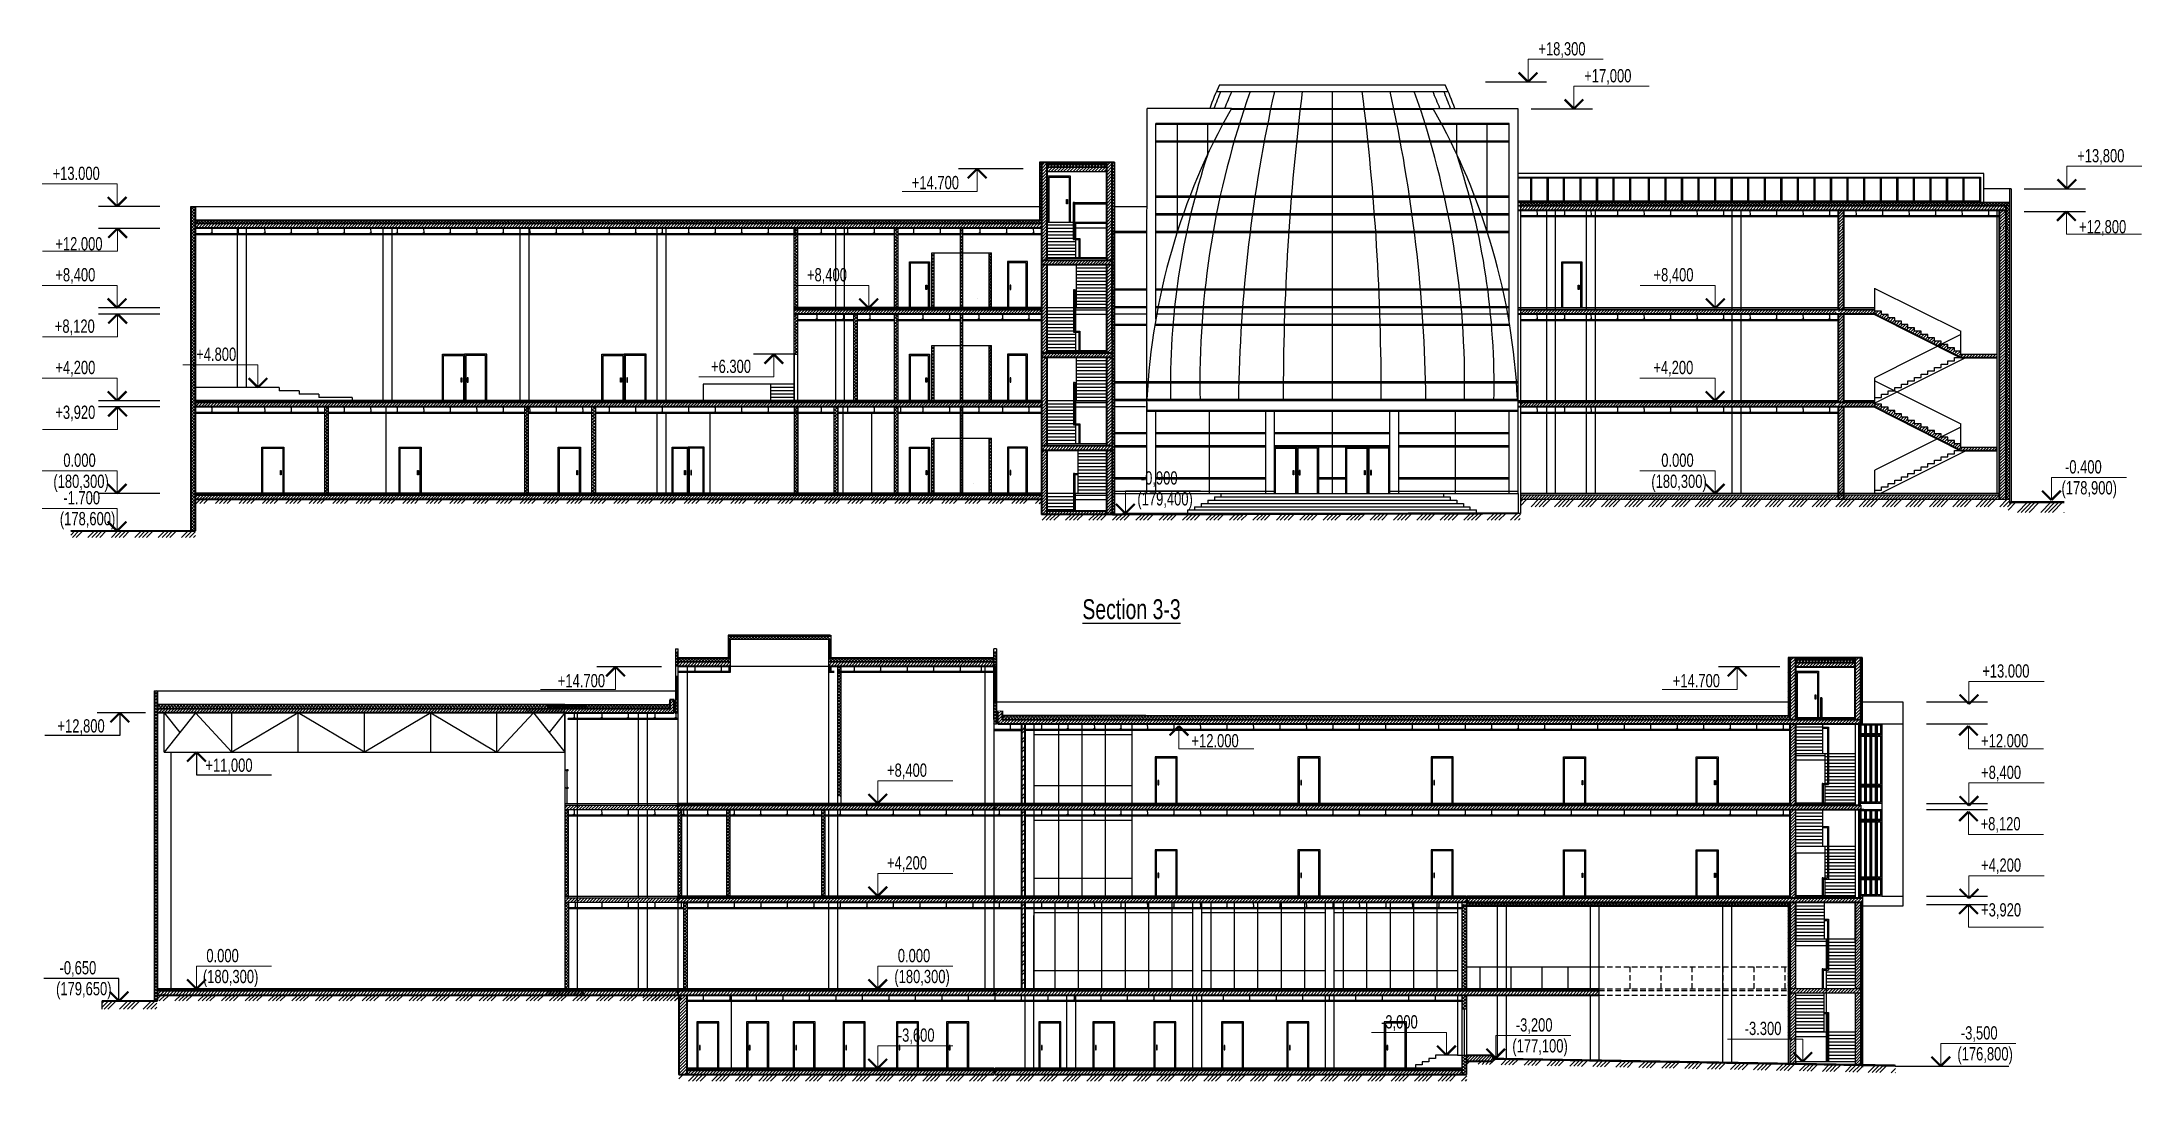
# Model space of a CAD drawing. Header units: millimetres. Extents: x 72758 to 367830, y 150032 to 293149.
# Drawn here: x 235787 to 330884, y 246091 to 293149 of the extents above; entities that cross this region are included whole.
import ezdxf

# ---------------------------------------------------------------- set-up
doc = ezdxf.new("R2010")
doc.units = ezdxf.units.MM
for name, pattern in [('CENTER', [2, 1.25, -0.25, 0.25, -0.25]), ('HIDDEN', [0.375, 0.25, -0.125]), ('штриховая', [0.75, 0.5, -0.25])]:
    doc.linetypes.add(name, pattern=pattern)
doc.layers.add('4', color=34, linetype='Continuous')
doc.layers.add('AX2', color=163, linetype='CENTER')
doc.styles.get("Standard").update_dxf_attribs({"font": 'Arial.ttf'})
pattern_1 = [(45, (-941431.61, -176340.31), (-66.291261, 66.291261), [])]
pattern_2 = [(135, (1482388.21, 362749.39), (70.710678, 70.710678), []), (45, (1482388.21, 362749.39), (70.710678, -70.710678), [])]
pattern_3 = [(135, (1476425.02, 362755.64), (70.710678, 70.710678), []), (45, (1476425.02, 362755.64), (70.710678, -70.710678), [])]
pattern_4 = [(135, (1545237.6, 363555.64), (70.710678, 70.710678), []), (45, (1545237.6, 363555.64), (70.710678, -70.710678), [])]
pattern_5 = [(45, (-946231.61, -176340.31), (-66.291261, 66.291261), [])]
pattern_6 = [(45, (-946331.61, -176340.31), (-66.291261, 66.291261), [])]
pattern_7 = [(45, (-942505.07, 358538.02), (-70.710678, 70.710678), []), (135, (-942505.07, 358538.02), (-70.710678, -70.710678), [])]
pattern_8 = [(45, (-609236.37, -15550.56), (-70.710678, 70.710678), [])]
pattern_9 = [(135, (1478622.04, 362755.64), (70.710678, 70.710678), []), (45, (1478622.04, 362755.64), (70.710678, -70.710678), [])]
pattern_10 = [(135, (1475920.7, 362755.64), (70.710678, 70.710678), []), (45, (1475920.7, 362755.64), (70.710678, -70.710678), [])]
pattern_11 = [(135, (1482388.21, 358555.64), (70.710678, 70.710678), []), (45, (1482388.21, 358555.64), (70.710678, -70.710678), [])]
pattern_12 = [(45, (-559072.52, 341657.9), (-66.291261, 66.291261), [])]
pattern_13 = [(45, (-560872.52, 341657.9), (-66.291261, 66.291261), [])]
pattern_14 = [(45, (-22987.74, 448963.9), (-530.3301, 530.3301), []), (45, (-22810.96, 448963.9), (-530.3301, 530.3301), []), (45, (-22634.2, 448963.9), (-530.3301, 530.3301), []), (45, (-22457.4, 448963.9), (-530.3301, 530.3301), [])]
pattern_15 = [(45, (-1134431.66, 332221.21), (-70.710678, 70.710678), [])]
pattern_16 = [(45, (-1140151.69, 332521.21), (-70.710678, 70.710678), []), (135, (-1140151.69, 332521.21), (-70.710678, -70.710678), [])]
pattern_17 = [(45, (-1132398.05, 332521.21), (-70.710678, 70.710678), [])]
pattern_18 = [(45, (-1140151.69, 333021.21), (-70.710678, 70.710678), []), (135, (-1140151.69, 333021.21), (-70.710678, -70.710678), [])]
pattern_19 = [(45, (-1140151.69, 332221.21), (-70.710678, 70.710678), []), (135, (-1140151.69, 332221.21), (-70.710678, -70.710678), [])]
pattern_20 = [(45, (-571722.8, -29887.37), (-212.13203, 212.13203), []), (45, (-571581.37, -29887.37), (-212.13203, 212.13203), [])]
pattern_21 = [(45, (-1138403.59, 333021.21), (-70.710678, 70.710678), []), (135, (-1138403.59, 333021.21), (-70.710678, -70.710678), [])]
pattern_22 = [(45, (-1140151.69, 332521.21), (-70.710678, 70.710678), [])]
pattern_23 = [(45, (-572189.51, -38287.37), (-70.710678, 70.710678), [])]
pattern_24 = [(45, (-139405.34, 317069.97), (-66.29126, 66.29126), [])]
pattern_25 = [(45, (396679.4, 424375.96), (-530.33, 530.33), []), (45, (396856.2, 424375.96), (-530.33, 530.33), []), (45, (397033, 424375.96), (-530.33, 530.33), []), (45, (397209.8, 424375.96), (-530.33, 530.33), [])]

msp = doc.modelspace()

# ---------------------------------------------------------------- texts
at = {"color": 0, "linetype": 'Continuous', "ltscale": 500, "width": 0.7}
for s, height, p in [('+18,300', 600, (303549, 292540)), ('+17,000', 600, (305626, 291321)), ('+13,800', 600, (327950, 287700)), ('+13.000', 600, (236266, 286900)), ('+14.700', 600, (275176, 286481)), ('+12,800', 600, (328033, 284483)), ('+12.000', 600, (236391, 283711)), ('+8,400', 600, (236391, 282308)), ('+8,400', 600, (270427, 282308)), ('+8,400', 600, (308764, 282308)), ('+8,120', 600, (236367, 279980)), ('+4,200', 600, (236391, 278108)), ('+4.800', 600, (242770, 278708)), ('+6.300', 600, (266083, 278160)), ('+4,200', 600, (308754, 278108)), ('+3,920', 600, (236391, 276080)), ('0.000', 600, (236752, 273908)), ('0.000', 600, (309115, 273908)), ('-0.400', 600, (327397, 273607)), ('(180,300)', 600, (236301, 272953)), ('-0,900', 600, (285547, 273105)), ('(180,300)', 600, (308664, 272953)), ('(178,900)', 600, (327239, 272659)), ('-1.700', 600, (236752, 272208)), ('(179,400)', 600, (285390, 272158)), ('(178,600)', 600, (236595, 271261)), ('%%USection 3-3', 900, (282899, 267010)), ('+14.700', 600, (259147, 263923)), ('+14.700', 600, (309636, 263923)), ('+13.000', 600, (323651, 264363)), ('+12,800', 600, (236489, 261875)), ('+12.000', 600, (287842, 261204)), ('+12.000', 600, (323598, 261204)), ('+11,000', 600, (243185, 260095)), ('+8,400', 600, (274053, 259871)), ('+8,400', 600, (323598, 259771)), ('+8,120', 600, (323575, 257443)), ('+4,200', 600, (274053, 255671)), ('+4,200', 600, (323598, 255571)), ('+3,920', 600, (323598, 253543)), ('0.000', 600, (243230, 251471)), ('0.000', 600, (274542, 251471)), ('-0,650', 600, (236581, 250921)), ('(180,300)', 600, (243073, 250524)), ('(180,300)', 600, (274385, 250524)), ('(179,650)', 600, (236424, 249974)), ('-3,600', 600, (274542, 247871)), ('-3,000', 600, (296423, 248471)), ('-3,200', 600, (302527, 248332)), ('-3.300', 600, (312892, 248173)), ('-3,500', 600, (322681, 247971)), ('(177,100)', 600, (302370, 247385)), ('(176,800)', 600, (322524, 247024))]:
    msp.add_text(s, height=height, dxfattribs=at).set_placement(p)

# ---------------------------------------------------------------- blocks, each defined once
blk = doc.blocks.new('O2')
at = {"layer": 'AX2', "linetype": 'Continuous', "lineweight": 0, "ltscale": 500}
for p, q in [((0, 5.12), (17, 5.12)), ((0, 0), (0, 5.12))]:
    blk.add_line(p, q, dxfattribs=at)
at = {"layer": 'AX2', "linetype": 'Continuous', "lineweight": 0, "ltscale": 500, "const_width": 0.5}
for points in [[(0, 0), (-2.12, 2.12)], [(0, 0), (2.12, 2.12)]]:
    blk.add_lwpolyline(points, dxfattribs=at)
blk = doc.blocks.new('A$C06651536')
at = {"layer": '4', "ltscale": 2000}
for p, q in [((0, 2100), (1000, 2100)), ((0, 0), (0, 2100)), ((50, 2050), (950, 2050)), ((50, 0), (50, 2050)), ((950, 2050), (950, 0)), ((1000, 2100), (1000, 0))]:
    blk.add_line(p, q, dxfattribs=at)
blk.add_lwpolyline([(842, 1035), (878, 1035), (878, 838), (842, 838)], close=True, dxfattribs=at)
blk = doc.blocks.new('O1')
at = {"layer": 'AX2', "linetype": 'Continuous', "ltscale": 500}
for p, q in [((0, 5.12), (-17, 5.12)), ((0, 0), (0, 5.12))]:
    blk.add_line(p, q, dxfattribs=at)
at = {"layer": 'AX2', "linetype": 'Continuous', "ltscale": 500, "const_width": 0.5}
for points in [[(0, 0), (-2.12, 2.12)], [(0, 0), (2.12, 2.12)]]:
    blk.add_lwpolyline(points, dxfattribs=at)

# ---------------------------------------------------------------- hatches: boundary and pattern name
at = {"ltscale": 2000}
h = msp.add_hatch(dxfattribs=at)
h.set_pattern_fill('ANSI37', color=0, scale=800, style=0)
h.set_pattern_definition([(135, (1507784.84, 358558.02), (70.710678, 70.710678), []), (45, (1507784.84, 358558.02), (70.710678, -70.710678), [])])
h.paths.add_polyline_path([(281041, 285083), (280961, 285083), (280961, 287703), (281041, 287703)])
at = {"linetype": 'Continuous', "ltscale": 2000}
h = msp.add_hatch(dxfattribs=at)
h.set_pattern_fill('ANSI31', color=0, scale=800, style=0)
h.set_pattern_definition(pattern_8)
h.paths.add_polyline_path([(281091, 284903), (281291, 284903), (281291, 287703), (281041, 287703), (281041, 284903)])
h.paths.add_polyline_path([(283989, 287483), (283989, 287283), (283989, 284903), (284239, 284903), (284239, 287703), (283989, 287703)])
h.paths.add_polyline_path([(281291, 287283), (283989, 287283), (283989, 287483), (281291, 287483), (281291, 287283)])
at = {"ltscale": 2000}
h = msp.add_hatch(dxfattribs=at)
h.set_pattern_fill('ANSI37', color=0, scale=800, style=0)
h.set_pattern_definition(pattern_7)
h.paths.add_polyline_path([(283989, 287483), (281291, 287483), (281291, 287623), (283989, 287623), (283989, 287483)])
h = msp.add_hatch(dxfattribs=at)
h.set_pattern_fill('ANSI37', color=0, scale=800, style=0)
h.set_pattern_definition(pattern_7)
h.paths.add_polyline_path([(284242, 283253), (284242, 283053), (284246, 279053), (284246, 278853), (284249, 274853), (284249, 274653), (284251, 271752), (284358, 271753), (284360, 287703), (284239, 287703)])
h = msp.add_hatch(dxfattribs=at)
h.set_pattern_fill('ANSI37', color=0, scale=800, angle=180, style=0)
h.set_pattern_definition(pattern_3)
h.paths.add_polyline_path([(242525, 271003), (242525, 285703), (242725, 285703), (242725, 285083), (242725, 285063), (242725, 284943), (242725, 284923), (242725, 284723), (242725, 276903), (242725, 276823), (242725, 276623), (242725, 272703), (242725, 272623), (242725, 272423), (242725, 271003)])
h = msp.add_hatch(dxfattribs=at)
h.set_pattern_fill('ANSI37', color=0, scale=800, angle=180, style=0)
h.set_pattern_definition(pattern_4)
h.paths.add_polyline_path([(324883, 285743), (302738, 285743), (302738, 285863), (324883, 285863)])
at = {"linetype": 'Continuous', "ltscale": 2000}
h = msp.add_hatch(dxfattribs=at)
h.set_pattern_fill('ANSI31', color=0, scale=750, style=0)
h.set_pattern_definition([(45, (-946231.61, -175540.31), (-66.291261, 66.291261), [])])
h.paths.add_polyline_path([(324731, 285523), (324438, 285523), (324331, 285523), (317376, 285523), (317133, 285523), (312731, 285523), (312331, 285523), (306231, 285523), (305831, 285523), (302738, 285523), (302738, 285723), (324731, 285723)])
at = {"ltscale": 2000}
h = msp.add_hatch(dxfattribs=at)
h.set_pattern_fill('ANSI31', color=0, scale=750, style=0)
h.set_pattern_definition(pattern_13)
h.paths.add_polyline_path([(324438, 284720), (324731, 284720), (324731, 285523), (324438, 285523)])
h.paths.add_polyline_path([(317133, 284720), (317376, 284720), (317376, 285523), (317133, 285523)])
h = msp.add_hatch(dxfattribs=at)
h.set_pattern_fill('ANSI37', color=0, scale=800, angle=180, style=0)
h.set_pattern_definition(pattern_4)
h.paths.add_polyline_path([(324731, 285523), (324883, 285523), (324883, 285743), (324731, 285743), (324731, 285723)])
h = msp.add_hatch(dxfattribs=at)
h.set_pattern_fill('ANSI37', color=0, scale=800, angle=180, style=0)
h.set_pattern_definition(pattern_4)
h.paths.add_polyline_path([(324731, 284720), (324883, 284720), (324883, 285523), (324731, 285523)])
h = msp.add_hatch(dxfattribs=at)
h.set_pattern_fill('ANSI37', color=0, scale=800, angle=180, style=0)
h.set_pattern_definition(pattern_3)
h.paths.add_polyline_path([(267151, 284943), (242725, 284943), (242725, 285063), (267151, 285063)])
at = {"linetype": 'Continuous', "ltscale": 2000}
h = msp.add_hatch(dxfattribs=at)
h.set_pattern_fill('ANSI31', color=0, scale=750, style=0)
h.set_pattern_definition(pattern_1)
h.paths.add_polyline_path([(267151, 284723), (242725, 284723), (242725, 284923), (267151, 284923)])
h = msp.add_hatch(dxfattribs=at)
h.set_pattern_fill('ANSI31', color=0, scale=750, style=0)
h.set_pattern_definition(pattern_1)
h.paths.add_polyline_path([(269851, 284723), (270001, 284723), (281041, 284723), (281041, 284923), (276750, 284923), (267135, 284923), (267135, 284723)])
at = {"ltscale": 2000}
h = msp.add_hatch(dxfattribs=at)
h.set_pattern_fill('ANSI37', color=0, scale=800, angle=180, style=0)
h.set_pattern_definition(pattern_3)
h.paths.add_polyline_path([(276747, 284943), (267151, 284943), (267151, 285063), (276747, 285063)])
h = msp.add_hatch(dxfattribs=at)
h.set_pattern_fill('ANSI37', color=0, scale=800, angle=180, style=0)
h.set_pattern_definition(pattern_10)
h.paths.add_polyline_path([(269851, 282127), (270001, 282127), (270001, 284723), (269851, 284723)])
h.paths.add_polyline_path([(269851, 281103), (270001, 281103), (270001, 282127), (269851, 282127)])
h = msp.add_hatch(dxfattribs=at)
h.set_pattern_fill('ANSI37', color=0, scale=800, angle=180, style=0)
h.set_pattern_definition(pattern_2)
h.paths.add_polyline_path([(274386, 281096), (274536, 281096), (274536, 284714), (274386, 284714)])
h = msp.add_hatch(dxfattribs=at)
h.set_pattern_fill('ANSI37', color=0, scale=800, angle=180, style=0)
h.set_pattern_definition(pattern_2)
h.paths.add_polyline_path([(277382, 281096), (277482, 281096), (277482, 284716), (277382, 284716)])
h.paths.add_polyline_path([(278777, 281096), (278677, 281096), (278677, 283596), (278777, 283596)])
h.paths.add_polyline_path([(276189, 281096), (276089, 281096), (276089, 283596), (276189, 283596)])
h = msp.add_hatch(dxfattribs=at)
h.set_pattern_fill('ANSI37', color=0, scale=800, angle=180, style=0)
h.set_pattern_definition(pattern_3)
h.paths.add_polyline_path([(276750, 284943), (281041, 284943), (281041, 285063), (276750, 285063)])
at = {"linetype": 'Continuous', "ltscale": 2000}
h = msp.add_hatch(dxfattribs=at)
h.set_pattern_fill('ANSI31', color=0, scale=800, style=0)
h.set_pattern_definition(pattern_8)
h.paths.add_polyline_path([(283989, 279053), (283989, 279153), (283989, 280823), (283989, 281023), (283989, 281103), (283989, 281253), (283989, 281403), (283989, 281553), (283989, 281703), (283989, 281853), (283989, 282003), (283989, 282153), (283989, 282303), (283989, 282453), (283989, 282603), (283989, 282753), (283989, 282903), (283989, 283053), (284242, 283053), (284246, 279053)])
h.paths.add_polyline_path([(284249, 274853), (284246, 278853), (283991, 278853), (283991, 274853)])
h.paths.add_polyline_path([(281041, 281023), (281041, 280823), (281041, 279053), (281291, 279053), (281291, 279153), (281291, 279303), (281291, 279453), (281291, 279603), (281291, 279753), (281291, 279903), (281291, 280053), (281291, 280203), (281291, 280353), (281291, 280503), (281291, 280653), (281291, 280803), (281291, 280823), (281291, 280953), (281291, 281103), (281291, 283053), (281041, 283053), (281041, 281103), (281041, 281023)])
h.paths.add_polyline_path([(281291, 276823), (281291, 278853), (281041, 278853), (281041, 276823)])
h.paths.add_polyline_path([(284242, 283253), (284241, 284905), (283989, 284905), (283989, 284723), (283989, 283353), (283989, 283253)])
h.paths.add_polyline_path([(281041, 284703), (281041, 283253), (281291, 283253), (281291, 283353), (281291, 283503), (281291, 283653), (281291, 283803), (281291, 283953), (281291, 284103), (281291, 284253), (281291, 284403), (281291, 284553), (281291, 284703), (281291, 284903), (281041, 284904), (281041, 284723)])
h = msp.add_hatch(dxfattribs=at)
h.set_pattern_fill('ANSI31', color=0, scale=750, style=0)
h.set_pattern_definition(pattern_5)
h.paths.add_polyline_path([(317133, 276823), (317381, 276823), (317378, 280823), (317133, 280823), (317133, 276903)])
h.paths.add_polyline_path([(317133, 272703), (317383, 272703), (317381, 276623), (317133, 276623)])
edge = h.paths.add_edge_path()
edge.add_line((317378, 281103), (317378, 281023))
edge.add_line((317378, 281023), (317133, 281023))
edge.add_line((317133, 281023), (317133, 281103))
edge.add_line((317133, 281103), (317133, 284723))
edge.add_line((317133, 284723), (317376, 284723))
edge.add_line((317376, 284723), (317378, 281103))
h.paths.add_polyline_path([(317133, 272423), (317383, 272423), (317383, 272623), (317133, 272623)])
h.paths.add_polyline_path([(317133, 276623), (317381, 276623), (317381, 276823), (317133, 276823)])
h.paths.add_polyline_path([(317133, 280823), (317378, 280823), (317378, 281023), (317133, 281023)])
h.paths.add_polyline_path([(317133, 272623), (317383, 272623), (317383, 272703), (317133, 272703)])
h = msp.add_hatch(dxfattribs=at)
h.set_pattern_fill('ANSI31', color=0, scale=750, style=0)
h.set_pattern_definition(pattern_5)
h.paths.add_polyline_path([(324438, 272623), (324438, 272423), (324533, 272423), (324731, 272423), (324731, 280823), (324731, 284723), (324438, 284723), (324438, 272703)])
at = {"ltscale": 2000}
h = msp.add_hatch(dxfattribs=at)
h.set_pattern_fill('ANSI37', color=0, scale=800, angle=180, style=0)
h.set_pattern_definition([(135, (1545237.6, 362755.64), (70.710678, 70.710678), []), (45, (1545237.6, 362755.64), (70.710678, -70.710678), [])])
h.paths.add_polyline_path([(324883, 272423), (324883, 284723), (324731, 284723), (324731, 280823), (324731, 272423)])
h = msp.add_hatch(dxfattribs=at)
h.set_pattern_fill('ANSI31', color=0, scale=750, style=0)
h.set_pattern_definition(pattern_12)
h.paths.add_polyline_path([(281041, 274653), (282691, 274653), (284249, 274653), (284249, 274853), (281041, 274853)])
h.paths.add_polyline_path([(281041, 278853), (282623, 278853), (283991, 278853), (284246, 278853), (284246, 279053), (281041, 279053)])
h.paths.add_polyline_path([(282623, 283053), (283991, 283053), (284242, 283053), (284242, 283253), (281041, 283253), (281041, 283053), (282623, 283053)])
h = msp.add_hatch(dxfattribs=at)
h.set_pattern_fill('ANSI31', color=0, scale=750, style=0)
h.set_pattern_definition(pattern_12)
h.paths.add_polyline_path([(272553, 280823), (272703, 280823), (275000, 280823), (275150, 280823), (277996, 280823), (278096, 280823), (281041, 280823), (281041, 281023), (279391, 281023), (279291, 281023), (278096, 281023), (277996, 281023), (276802, 281023), (276702, 281023), (275150, 281023), (275000, 281023), (272132, 281023), (272132, 280823)])
h.paths.add_polyline_path([(271732, 280823), (271732, 281023), (270001, 281023), (270001, 280823)])
h.paths.add_polyline_path([(272132, 280823), (272132, 281023), (271732, 281023), (271732, 280823)])
h.paths.add_polyline_path([(270001, 280823), (270001, 281023), (269851, 281023), (269851, 280823)])
h = msp.add_hatch(dxfattribs=at)
h.set_pattern_fill('ANSI37', color=0, scale=800, angle=180, style=0)
h.set_pattern_definition(pattern_10)
h.paths.add_polyline_path([(270001, 279003), (269851, 279003), (269851, 280823), (270001, 280823), (270001, 279003)])
h = msp.add_hatch(dxfattribs=at)
h.set_pattern_fill('ANSI37', color=0, scale=800, angle=180, style=0)
h.set_pattern_definition(pattern_9)
h.paths.add_polyline_path([(272703, 276903), (272703, 280823), (272553, 280823), (272553, 276903)])
h = msp.add_hatch(dxfattribs=at)
h.set_pattern_fill('ANSI37', color=0, scale=800, angle=180, style=0)
h.set_pattern_definition([(135, (1482388.21, 362755.64), (70.710678, 70.710678), []), (45, (1482388.21, 362755.64), (70.710678, -70.710678), [])])
h.paths.add_polyline_path([(274386, 280534), (274536, 280534), (274536, 280823), (274386, 280823)])
h.paths.add_polyline_path([(277382, 280534), (277482, 280534), (277482, 280823), (277382, 280823)])
at = {"linetype": 'Continuous', "ltscale": 2000}
h = msp.add_hatch(dxfattribs=at)
h.set_pattern_fill('ANSI31', color=0, scale=750, style=0)
h.set_pattern_definition(pattern_6)
h.paths.add_polyline_path([(317033, 280823), (312631, 280823), (312231, 280823), (306131, 280823), (305731, 280823), (302738, 280823), (302738, 281023), (305731, 281023), (306131, 281023), (312231, 281023), (312631, 281023), (317033, 281023)])
h.paths.add_polyline_path([(317033, 276623), (312631, 276623), (312231, 276623), (306131, 276623), (305731, 276623), (302738, 276623), (302738, 276823), (305731, 276823), (306131, 276823), (312231, 276823), (312631, 276823), (317033, 276823)])
h = msp.add_hatch(dxfattribs=at)
h.set_pattern_fill('ANSI31', color=0, scale=750, style=0)
h.set_pattern_definition(pattern_6)
h.paths.add_polyline_path([(317381, 276623), (318787, 276623), (318787, 276753), (318787, 276823), (317381, 276823)])
h.paths.add_polyline_path([(318787, 280823), (318787, 280953), (318787, 281023), (317378, 281023), (317378, 280823)])
h.paths.add_polyline_path([(324331, 278853), (324331, 279003), (322687, 279003), (322687, 278995), (322687, 278853)])
h = msp.add_hatch(dxfattribs=at)
h.set_pattern_fill('ANSI31', color=0, scale=800, style=0)
h.set_pattern_definition([(45, (-1105632.67, -1079.89), (-70.710678, 70.710678), [])])
h.paths.add_polyline_path([(321650, 279377), (321801, 279453), (321787, 279453), (321787, 279603), (321487, 279603), (321487, 279753), (321187, 279753), (321187, 279903), (320887, 279903), (320887, 280053), (320587, 280053), (320587, 280203), (320287, 280203), (320287, 280353), (319987, 280353), (319987, 280503), (319687, 280503), (319687, 280653), (319387, 280653), (319387, 280803), (319087, 280803), (319087, 280953), (318787, 280953), (318787, 280823)])
h.paths.add_polyline_path([(321642, 275180), (321787, 275253), (321787, 275403), (321487, 275403), (321487, 275553), (321187, 275553), (321187, 275703), (320887, 275703), (320887, 275853), (320587, 275853), (320587, 276003), (320287, 276003), (320287, 276153), (319987, 276153), (319987, 276303), (319687, 276303), (319687, 276453), (319387, 276453), (319387, 276603), (319087, 276603), (319087, 276753), (318787, 276753), (318787, 276623)])
h.paths.add_polyline_path([(321642, 275180), (321787, 275253), (322087, 275253), (322087, 275103), (322387, 275103), (322387, 274953), (322687, 274953), (322687, 274803), (322687, 274653)])
h.paths.add_polyline_path([(321650, 279377), (321801, 279453), (322087, 279453), (322087, 279303), (322387, 279303), (322387, 279153), (322687, 279153), (322687, 279003), (322687, 278995), (322687, 278853)])
at = {"ltscale": 2000}
h = msp.add_hatch(dxfattribs=at)
h.set_pattern_fill('ANSI37', color=0, scale=800, angle=180, style=0)
h.set_pattern_definition(pattern_11)
h.paths.add_polyline_path([(274386, 276903), (274536, 276903), (274536, 280520), (274386, 280520)])
h = msp.add_hatch(dxfattribs=at)
h.set_pattern_fill('ANSI37', color=0, scale=800, angle=180, style=0)
h.set_pattern_definition(pattern_11)
h.paths.add_polyline_path([(277382, 276903), (277482, 276903), (277482, 280523), (277382, 280523)])
h.paths.add_polyline_path([(278777, 276903), (278677, 276903), (278677, 279403), (278777, 279403)])
h.paths.add_polyline_path([(276189, 276903), (276089, 276903), (276089, 279403), (276189, 279403)])
at = {"linetype": 'Continuous', "ltscale": 2000}
h = msp.add_hatch(dxfattribs=at)
h.set_pattern_fill('ANSI31', color=0, scale=750, style=0)
h.set_pattern_definition(pattern_1)
h.paths.add_polyline_path([(263761, 276623), (242725, 276623), (242725, 276823), (263761, 276823)])
h = msp.add_hatch(dxfattribs=at)
h.set_pattern_fill('ANSI31', color=0, scale=750, style=0)
h.set_pattern_definition(pattern_1)
h.paths.add_polyline_path([(263645, 276623), (271661, 276623), (271821, 276623), (275000, 276623), (275150, 276623), (277996, 276623), (278096, 276623), (281041, 276623), (281291, 276623), (281291, 276823), (281041, 276823), (279391, 276823), (279291, 276823), (278096, 276823), (277996, 276823), (276802, 276823), (276702, 276823), (275150, 276823), (275000, 276823), (272703, 276823), (272553, 276823), (272132, 276823), (271732, 276823), (270001, 276823), (269851, 276823), (265734, 276823), (264045, 276823), (263645, 276823)])
at = {"ltscale": 2000}
h = msp.add_hatch(dxfattribs=at)
h.set_pattern_fill('ANSI37', color=0, scale=800, angle=180, style=0)
h.set_pattern_definition([(135, (1458767, 362755.64), (70.710678, 70.710678), []), (45, (1458767, 362755.64), (70.710678, -70.710678), [])])
h.paths.add_polyline_path([(248750, 272703), (248750, 276623), (248589, 276623), (248589, 272703)])
h = msp.add_hatch(dxfattribs=at)
h.set_pattern_fill('ANSI37', color=0, scale=800, angle=180, style=0)
h.set_pattern_definition([(135, (1467825.83, 362752.48), (70.710678, 70.710678), []), (45, (1467825.83, 362752.48), (70.710678, -70.710678), [])])
h.paths.add_polyline_path([(257808, 272700), (257808, 276620), (257648, 276620), (257648, 272700)])
h = msp.add_hatch(dxfattribs=at)
h.set_pattern_fill('ANSI37', color=0, scale=800, angle=180, style=0)
h.set_pattern_definition([(135, (1470870.03, 362755.64), (70.710678, 70.710678), []), (45, (1470870.03, 362755.64), (70.710678, -70.710678), [])])
h.paths.add_polyline_path([(260853, 272703), (260853, 276623), (260692, 276623), (260692, 272703)])
h = msp.add_hatch(dxfattribs=at)
h.set_pattern_fill('ANSI37', color=0, scale=800, angle=180, style=0)
h.set_pattern_definition([(135, (1480038.69, 362758.94), (70.710678, 70.710678), []), (45, (1480038.69, 362758.94), (70.710678, -70.710678), [])])
h.paths.add_polyline_path([(270021, 272706), (270021, 276626), (269861, 276626), (269861, 272706)])
h = msp.add_hatch(dxfattribs=at)
h.set_pattern_fill('ANSI37', color=0, scale=800, angle=180, style=0)
h.set_pattern_definition([(135, (1481838.68, 362755.64), (70.710678, 70.710678), []), (45, (1481838.68, 362755.64), (70.710678, -70.710678), [])])
h.paths.add_polyline_path([(271821, 272703), (271821, 276623), (271661, 276623), (271661, 272703)])
h = msp.add_hatch(dxfattribs=at)
h.set_pattern_fill('ANSI37', color=0, scale=800, angle=180, style=0)
h.set_pattern_definition(pattern_9)
h.paths.add_polyline_path([(274386, 276369), (274386, 276319), (274386, 272703), (274536, 272703), (274536, 276317), (274536, 276367), (274536, 276623), (274386, 276623)])
h.paths.add_polyline_path([(276189, 272703), (276189, 275203), (276089, 275203), (276089, 272703)])
h.paths.add_polyline_path([(277482, 272703), (277482, 275203), (277382, 275203), (277382, 272703)])
h.paths.add_polyline_path([(278777, 272703), (278777, 275203), (278677, 275203), (278677, 272703)])
h.paths.add_polyline_path([(277382, 276369), (277382, 276319), (277382, 275203), (277482, 275203), (277482, 276319), (277482, 276369), (277482, 276623), (277382, 276623)])
h = msp.add_hatch(dxfattribs=at)
h.set_pattern_fill('ANSI31', color=0, scale=750, style=0)
h.set_pattern_definition(pattern_12)
h.paths.add_polyline_path([(283991, 272423), (283991, 272623), (283991, 272703), (283991, 272853), (283991, 273003), (283991, 273153), (283991, 273303), (283991, 273453), (283991, 273603), (283991, 273753), (283991, 273903), (283991, 274053), (283991, 274203), (283991, 274353), (283991, 274503), (283991, 274653), (284249, 274653), (284232, 271752), (284224, 271903), (283991, 271903)])
h.paths.add_polyline_path([(281041, 272623), (281041, 272423), (281041, 271903), (281291, 271903), (281291, 272703), (281291, 274653), (281041, 274653), (281041, 272703)])
h.paths.add_polyline_path([(281041, 274853), (281291, 274853), (281291, 276623), (281041, 276623)])
at = {"linetype": 'Continuous', "ltscale": 2000}
h = msp.add_hatch(dxfattribs=at)
h.set_pattern_fill('ANSI31', color=0, scale=750, style=0)
h.set_pattern_definition([(45, (-901324.54, -176340.31), (-66.291261, 66.291261), [])])
h.paths.add_polyline_path([(324331, 274653), (324331, 274803), (322687, 274803), (322687, 274653)])
h = msp.add_hatch(dxfattribs=at)
h.set_pattern_fill('ANSI31', color=0, scale=750, style=0)
h.set_pattern_definition(pattern_1)
h.paths.add_polyline_path([(249623, 272423), (255923, 272423), (255923, 272623), (255723, 272623), (249823, 272623), (249623, 272623)])
h.paths.add_polyline_path([(243323, 272423), (249623, 272423), (249623, 272623), (249423, 272623), (243523, 272623), (243323, 272623)])
h.paths.add_polyline_path([(255923, 272423), (262223, 272423), (262223, 272623), (255923, 272623)])
h.paths.add_polyline_path([(262223, 272423), (263753, 272423), (263753, 272623), (262223, 272623)])
h.paths.add_polyline_path([(243323, 272423), (242725, 272423), (242725, 272623), (243123, 272623), (243323, 272623)])
h = msp.add_hatch(dxfattribs=at)
h.set_pattern_fill('ANSI34', color=0, scale=1000, style=0)
h.set_pattern_definition(pattern_14)
h.paths.add_polyline_path([(244840, 272243), (251440, 272243), (251440, 272423), (244840, 272423)])
h.paths.add_polyline_path([(278240, 272243), (278240, 272423), (271840, 272423), (271840, 272243)])
h.paths.add_polyline_path([(251440, 272243), (257640, 272243), (257640, 272423), (251440, 272423)])
h.paths.add_polyline_path([(257640, 272243), (263840, 272243), (263840, 272423), (263753, 272423), (257640, 272423)])
h.paths.add_polyline_path([(270040, 272243), (270040, 272423), (263840, 272423), (263840, 272243)])
h.paths.add_polyline_path([(281041, 272243), (281041, 272423), (278240, 272423), (278240, 272243)])
h.paths.add_polyline_path([(242725, 272243), (244840, 272243), (244840, 272423), (242725, 272423)])
h.paths.add_polyline_path([(271840, 272243), (271840, 272423), (270040, 272423), (270040, 272243)])
at = {"ltscale": 2000}
h = msp.add_hatch(dxfattribs=at)
h.set_pattern_fill('ANSI31', color=0, scale=750, style=0)
h.set_pattern_definition(pattern_12)
h.paths.add_polyline_path([(263840, 272423), (270040, 272423), (270041, 272623), (263841, 272623)])
h.paths.add_polyline_path([(271840, 272423), (271841, 272623), (271821, 272623), (271661, 272623), (270041, 272623), (270040, 272423)])
h.paths.add_polyline_path([(263753, 272423), (263840, 272423), (263841, 272623), (263753, 272623)])
h = msp.add_hatch(dxfattribs=at)
h.set_pattern_fill('ANSI31', color=0, scale=750, style=0)
h.set_pattern_definition(pattern_12)
h.paths.add_polyline_path([(278240, 272423), (278241, 272623), (278096, 272623), (277996, 272623), (276802, 272623), (276702, 272623), (275150, 272623), (275000, 272623), (272061, 272623), (271841, 272623), (271840, 272423)])
h.paths.add_polyline_path([(281041, 272423), (281041, 272623), (279391, 272623), (279291, 272623), (278241, 272623), (278240, 272423)])
h = msp.add_hatch(dxfattribs=at)
h.set_pattern_fill('ANSI31', color=0, scale=750, style=0)
h.set_pattern_definition(pattern_13)
h.paths.add_polyline_path([(324438, 272423), (324438, 272623), (318787, 272623), (317383, 272623), (317383, 272423)])
h.paths.add_polyline_path([(305933, 272423), (312533, 272423), (312533, 272623), (305933, 272623)])
h.paths.add_polyline_path([(312533, 272423), (317133, 272423), (317133, 272623), (312533, 272623)])
h.paths.add_polyline_path([(305933, 272423), (302738, 272423), (302738, 272623), (305933, 272623)])
at = {"linetype": 'Continuous', "ltscale": 2000}
h = msp.add_hatch(dxfattribs=at)
h.set_pattern_fill('ANSI34', color=0, scale=1000, style=0)
h.set_pattern_definition([(45, (-24787.74, 448963.9), (-530.3301, 530.3301), []), (45, (-24610.96, 448963.9), (-530.3301, 530.3301), []), (45, (-24434.2, 448963.9), (-530.3301, 530.3301), []), (45, (-24257.4, 448963.9), (-530.3301, 530.3301), [])])
h.paths.add_polyline_path([(324533, 272103), (324533, 272423), (324438, 272423), (317383, 272423), (317133, 272423), (312533, 272423), (312533, 272103)])
h.paths.add_polyline_path([(305933, 272103), (312533, 272103), (312533, 272423), (305933, 272423)])
h.paths.add_polyline_path([(324533, 272103), (324816, 272103), (324816, 271846), (327365, 271846), (327365, 272303), (324955, 272303), (324955, 272263), (324883, 272263), (324883, 272423), (324731, 272423), (324533, 272423)])
h.paths.add_polyline_path([(305933, 272103), (302738, 272103), (302738, 272423), (305933, 272423)])
h = msp.add_hatch(dxfattribs=at)
h.set_pattern_fill('ANSI31', color=0, scale=750, style=0)
h.set_pattern_definition([(45, (-941431.61, -175940.31), (-66.291261, 66.291261), [])])
h.paths.add_polyline_path([(284224, 271753), (281041, 271753), (281041, 271903), (284224, 271903)])
h = msp.add_hatch(dxfattribs=at)
h.set_pattern_fill('ANSI34', color=0, scale=1000, style=0)
h.set_pattern_definition(pattern_14)
h.paths.add_polyline_path([(286029, 271489), (286029, 271757), (300752, 271798), (302435, 271802), (302435, 271489)])
h.paths.add_polyline_path([(281041, 271753), (281041, 271489), (284232, 271489), (284232, 271752), (283991, 271752), (281291, 271753), (281291, 271753)])
h.paths.add_polyline_path([(286029, 271489), (286029, 271757), (284251, 271752), (284232, 271752), (284232, 271489)])
h.paths.add_polyline_path([(302726, 271489), (302738, 271787), (302738, 271803), (302630, 271803), (302435, 271803), (302435, 271802), (302435, 271489)])
h = msp.add_hatch(dxfattribs=at)
h.set_pattern_fill('ANSI34', color=0, scale=1000, style=0)
h.set_pattern_definition(pattern_14)
h.paths.add_polyline_path([(242735, 270707), (237088, 270707), (237088, 271003), (239187, 271003), (242525, 271003), (242735, 271003)])
at = {"ltscale": 2000}
h = msp.add_hatch(dxfattribs=at)
h.set_pattern_fill('ANSI37', color=0, scale=800, style=0)
h.set_pattern_definition(pattern_18)
h.paths.add_polyline_path([(264471, 265566), (264596, 265566), (264596, 265266), (264596, 265246), (264596, 265106), (264596, 265086), (264596, 264886), (264535, 264886), (264472, 264886)])
h.paths.add_polyline_path([(264475, 263446), (264535, 263446), (264596, 263446), (264596, 262766), (264476, 262766)])
h = msp.add_hatch(dxfattribs=at)
h.set_pattern_fill('ANSI37', color=0, scale=800, style=0)
h.set_pattern_definition(pattern_16)
h.paths.add_polyline_path([(271461, 266086), (271411, 266086), (266947, 266086), (266897, 266086), (266897, 266229), (271461, 266229)])
h = msp.add_hatch(dxfattribs=at)
h.set_pattern_fill('ANSI37', color=0, scale=800, style=0)
h.set_pattern_definition(pattern_18)
h.paths.add_polyline_path([(278890, 262466), (278890, 262257), (279010, 262257), (279010, 262766), (279011, 263266), (278951, 263266), (278890, 263266), (278890, 262466)])
h.paths.add_polyline_path([(278890, 265086), (278890, 265106), (278890, 265246), (278890, 265266), (278890, 265566), (279015, 265566), (279014, 264886), (278951, 264886), (278890, 264886)])
h = msp.add_hatch(dxfattribs=at)
h.set_pattern_fill('ANSI37', color=0, scale=800, style=0)
h.set_pattern_definition(pattern_18)
h.paths.add_polyline_path([(271411, 265106), (278890, 265106), (278890, 265246), (271411, 265246)])
h.paths.add_polyline_path([(264596, 265106), (266947, 265106), (266947, 265246), (264596, 265246)])
h = msp.add_hatch(dxfattribs=at)
h.set_pattern_fill('ANSI31', color=0, scale=750, style=0)
h.set_pattern_definition(pattern_24)
h.paths.add_polyline_path([(271411, 265086), (278890, 265086), (278890, 264886), (278490, 264886), (271963, 264886), (271811, 264886), (271411, 264886)])
h.paths.add_polyline_path([(264996, 264886), (266947, 264886), (266947, 265086), (264596, 265086), (264596, 264886)])
h = msp.add_hatch(dxfattribs=at)
h.set_pattern_fill('ANSI37', color=0, scale=800, style=0)
h.set_pattern_definition([(45, (-1140000.15, 332521.21), (-70.710678, 70.710678), []), (135, (-1140000.15, 332521.21), (-70.710678, -70.710678), [])])
h.paths.add_polyline_path([(271811, 258966), (271811, 264886), (271963, 264886), (271963, 258966)])
h = msp.add_hatch(dxfattribs=at)
h.set_pattern_fill('ANSI37', color=0, scale=800, style=0)
h.set_pattern_definition([(135, (1541681.72, 336121.21), (70.710678, 70.710678), []), (45, (1541681.72, 336121.21), (70.710678, -70.710678), [])])
h.paths.add_polyline_path([(314938, 262646), (314858, 262646), (314858, 265266), (314938, 265266)])
at = {"linetype": 'Continuous', "ltscale": 2000}
h = msp.add_hatch(dxfattribs=at)
h.set_pattern_fill('ANSI31', color=0, scale=800, style=0)
h.set_pattern_definition([(45, (-575339.48, -37987.37), (-70.710678, 70.710678), [])])
h.paths.add_polyline_path([(314988, 262466), (315188, 262466), (315188, 265266), (314938, 265266), (314938, 262466)])
h.paths.add_polyline_path([(317886, 265046), (317886, 264846), (317886, 262466), (318136, 262466), (318136, 265266), (317886, 265266)])
h.paths.add_polyline_path([(315188, 264846), (317886, 264846), (317886, 265046), (315188, 265046), (315188, 264846)])
at = {"ltscale": 2000}
h = msp.add_hatch(dxfattribs=at)
h.set_pattern_fill('ANSI37', color=0, scale=800, style=0)
h.set_pattern_definition([(45, (-908608.19, 336101.21), (-70.710678, 70.710678), []), (135, (-908608.19, 336101.21), (-70.710678, -70.710678), [])])
h.paths.add_polyline_path([(317886, 265046), (315188, 265046), (315188, 265186), (317886, 265186), (317886, 265046)])
h = msp.add_hatch(dxfattribs=at)
h.set_pattern_fill('ANSI37', color=0, scale=800, style=0)
h.set_pattern_definition([(45, (-908608.19, 336121.21), (-70.710678, 70.710678), []), (135, (-908608.19, 336121.21), (-70.710678, -70.710678), [])])
h.paths.add_polyline_path([(318216, 262646), (318136, 262646), (318136, 265266), (318216, 265266)])
h = msp.add_hatch(dxfattribs=at)
h.set_pattern_fill('ANSI37', color=0, scale=800, style=0)
h.set_pattern_definition(pattern_21)
h.paths.add_polyline_path([(240869, 250066), (240869, 263766), (241019, 263766), (241019, 263146), (241019, 263126), (241019, 262966), (241019, 262766), (241019, 250266), (241019, 250186), (241019, 250066)])
h = msp.add_hatch(dxfattribs=at)
h.set_pattern_fill('ANSI37', color=0, scale=800, style=0)
h.set_pattern_definition(pattern_21)
h.paths.add_polyline_path([(259582, 262986), (259582, 262966), (241019, 262966), (241019, 263126), (259582, 263126)])
h = msp.add_hatch(dxfattribs=at)
h.set_pattern_fill('ANSI31', color=0, scale=750, style=0)
h.set_pattern_definition([(45, (-137654.91, 317069.97), (-66.29126, 66.29126), [])])
h.paths.add_polyline_path([(241019, 262966), (259462, 262966), (259462, 262766), (258042, 262766), (256390, 262766), (253390, 262766), (250390, 262766), (247390, 262766), (244390, 262766), (242739, 262766), (241319, 262766), (241019, 262766)])
h = msp.add_hatch(dxfattribs=at)
h.set_pattern_fill('ANSI31', color=0, scale=750, style=0)
h.set_pattern_definition(pattern_24)
h.paths.add_polyline_path([(257711, 262766), (257863, 262766), (258263, 262766), (259034, 262766), (260213, 262766), (260364, 262766), (262796, 262766), (263196, 262766), (264419, 262766), (264419, 262966), (264419, 263350), (264219, 263350), (264219, 263146), (264219, 263126), (264219, 262986), (264219, 262966), (257711, 262966)])
h = msp.add_hatch(dxfattribs=at)
h.set_pattern_fill('ANSI37', color=0, scale=800, style=0)
h.set_pattern_definition(pattern_18)
h.paths.add_polyline_path([(262796, 262986), (258691, 262986), (258691, 263126), (262796, 263126)])
h = msp.add_hatch(dxfattribs=at)
h.set_pattern_fill('ANSI37', color=0, scale=800, style=0)
h.set_pattern_definition(pattern_21)
h.paths.add_polyline_path([(259580, 262986), (260435, 262986), (260435, 263126), (259580, 263126)])
h = msp.add_hatch(dxfattribs=at)
h.set_pattern_fill('ANSI37', color=0, scale=800, style=0)
h.set_pattern_definition(pattern_18)
h.paths.add_polyline_path([(262796, 262986), (264219, 262986), (264219, 263126), (262796, 263126)])
h = msp.add_hatch(dxfattribs=at)
h.set_pattern_fill('ANSI31', color=0, scale=800, style=0)
h.set_pattern_definition(pattern_22)
h.paths.add_polyline_path([(279067, 262766), (279067, 262466), (279267, 262466), (279267, 262486), (279267, 262626), (279267, 262646), (279267, 262862), (279067, 262862)])
h = msp.add_hatch(dxfattribs=at)
h.set_pattern_fill('ANSI37', color=0, scale=800, style=0)
h.set_pattern_definition(pattern_16)
h.paths.add_polyline_path([(311828, 262486), (279267, 262486), (279267, 262626), (311828, 262626)])
h = msp.add_hatch(dxfattribs=at)
h.set_pattern_fill('ANSI37', color=0, scale=800, style=0)
h.set_pattern_definition(pattern_16)
h.paths.add_polyline_path([(314938, 262486), (309090, 262486), (309090, 262626), (314938, 262626)])
h.paths.add_polyline_path([(308827, 262486), (309090, 262486), (309090, 262626), (308827, 262626), (308827, 262486)])
h = msp.add_hatch(dxfattribs=at)
h.set_pattern_fill('ANSI31', color=0, scale=800, style=0)
h.set_pattern_definition(pattern_22)
h.paths.add_polyline_path([(281602, 262266), (280694, 262266), (280297, 262266), (280294, 262266), (280145, 262266), (279067, 262266), (279067, 262466), (281602, 262466)])
at = {"linetype": 'Continuous', "ltscale": 2000}
h = msp.add_hatch(dxfattribs=at)
h.set_pattern_fill('ANSI32', color=0, scale=800, style=0)
h.set_pattern_definition(pattern_20)
h.paths.add_polyline_path([(280297, 261988), (280297, 262266), (280145, 262266), (280145, 261988)])
h = msp.add_hatch(dxfattribs=at)
h.set_pattern_fill('ANSI32', color=0, scale=800, style=0)
h.set_pattern_definition(pattern_20)
h.paths.add_polyline_path([(280297, 258666), (280145, 258666), (280145, 261966), (280297, 261966)])
at = {"ltscale": 2000}
h = msp.add_hatch(dxfattribs=at)
h.set_pattern_fill('ANSI31', color=0, scale=800, style=0)
h.set_pattern_definition(pattern_15)
h.paths.add_polyline_path([(312088, 262466), (281599, 262466), (281599, 262266), (312088, 262266)])
h = msp.add_hatch(dxfattribs=at)
h.set_pattern_fill('ANSI31', color=0, scale=800, style=0)
h.set_pattern_definition([(45, (-1134583.96, 332221.21), (-70.710678, 70.710678), [])])
h.paths.add_polyline_path([(308938, 262266), (314938, 262266), (314938, 262466), (308938, 262466)])
h.paths.add_polyline_path([(314938, 262266), (314988, 262266), (318138, 262266), (318136, 262466), (314988, 262466), (314938, 262466)])
at = {"linetype": 'Continuous', "ltscale": 2000}
h = msp.add_hatch(dxfattribs=at)
h.set_pattern_fill('ANSI31', color=0, scale=750, style=0)
h.set_pattern_definition(pattern_24)
h.paths.add_polyline_path([(314938, 254386), (315188, 254386), (315188, 256416), (315188, 258386), (314938, 258386)])
h.paths.add_polyline_path([(314938, 258586), (315188, 258586), (315188, 260616), (315188, 262266), (314988, 262266), (314938, 262266)])
at = {"ltscale": 2000}
h = msp.add_hatch(dxfattribs=at)
h.set_pattern_fill('ANSI31', color=0, scale=800, style=0)
h.set_pattern_definition(pattern_15)
h.paths.add_polyline_path([(278890, 258386), (278490, 258386), (271811, 258386), (271411, 258386), (264596, 258386), (264596, 258586), (271411, 258586), (271660, 258586), (271811, 258586), (278490, 258586), (278890, 258586)])
h.paths.add_polyline_path([(288085, 258386), (285138, 258386), (282254, 258386), (281854, 258386), (280483, 258386), (280087, 258386), (280083, 258386), (279935, 258386), (278931, 258386), (278931, 258586), (279935, 258586), (280083, 258586), (280483, 258586), (281854, 258586), (282254, 258586), (288085, 258586)])
h.paths.add_polyline_path([(264555, 258386), (263196, 258386), (262796, 258386), (259465, 258386), (259465, 258586), (262796, 258586), (263196, 258586), (264555, 258586)])
h = msp.add_hatch(dxfattribs=at)
h.set_pattern_fill('ANSI37', color=0, scale=800, style=0)
h.set_pattern_definition([(45, (-1160763.49, 336421.21), (-70.710678, 70.710678), []), (135, (-1160763.49, 336421.21), (-70.710678, -70.710678), [])])
h.paths.add_polyline_path([(259465, 258386), (259615, 258386), (259615, 254466), (259465, 254466)])
h = msp.add_hatch(dxfattribs=at)
h.set_pattern_fill('ANSI37', color=0, scale=800, style=0)
h.set_pattern_definition([(45, (-1155633, 336421.21), (-70.710678, 70.710678), []), (135, (-1155633, 336421.21), (-70.710678, -70.710678), [])])
h.paths.add_polyline_path([(264596, 258386), (264746, 258386), (264746, 254466), (264596, 254466)])
h = msp.add_hatch(dxfattribs=at)
h.set_pattern_fill('ANSI37', color=0, scale=800, style=0)
h.set_pattern_definition([(45, (-1153450.96, 336421.21), (-70.710678, 70.710678), []), (135, (-1153450.96, 336421.21), (-70.710678, -70.710678), [])])
h.paths.add_polyline_path([(266778, 258386), (266928, 258386), (266928, 254466), (266778, 254466)])
h = msp.add_hatch(dxfattribs=at)
h.set_pattern_fill('ANSI37', color=0, scale=800, style=0)
h.set_pattern_definition([(45, (-1149146.96, 336421.21), (-70.710678, 70.710678), []), (135, (-1149146.96, 336421.21), (-70.710678, -70.710678), [])])
h.paths.add_polyline_path([(271082, 258386), (271232, 258386), (271232, 254466), (271082, 254466)])
at = {"linetype": 'Continuous', "ltscale": 2000}
h = msp.add_hatch(dxfattribs=at)
h.set_pattern_fill('ANSI32', color=0, scale=800, style=0)
h.set_pattern_definition([(45, (-571722.8, -34087.37), (-212.13203, 212.13203), []), (45, (-571581.37, -34087.37), (-212.13203, 212.13203), [])])
h.paths.add_polyline_path([(280145, 254466), (280297, 254466), (280297, 258386), (280145, 258386)])
at = {"ltscale": 2000}
h = msp.add_hatch(dxfattribs=at)
h.set_pattern_fill('ANSI31', color=0, scale=800, style=0)
h.set_pattern_definition(pattern_15)
h.paths.add_polyline_path([(294088, 254186), (300088, 254186), (300088, 254386), (294088, 254386)])
h.paths.add_polyline_path([(288088, 254186), (294088, 254186), (294088, 254386), (288088, 254386)])
h.paths.add_polyline_path([(288088, 258386), (294088, 258386), (294088, 258586), (288088, 258586)])
h.paths.add_polyline_path([(294088, 258386), (300088, 258386), (300088, 258586), (294088, 258586)])
h.paths.add_polyline_path([(300088, 258386), (305888, 258386), (305888, 258586), (300088, 258586)])
h.paths.add_polyline_path([(305888, 254186), (300324, 254186), (300324, 254386), (305888, 254386)])
h.paths.add_polyline_path([(300288, 254186), (300088, 254186), (300088, 254386), (300288, 254386)])
h = msp.add_hatch(dxfattribs=at)
h.set_pattern_fill('ANSI31', color=0, scale=800, style=0)
h.set_pattern_definition(pattern_15)
h.paths.add_polyline_path([(305913, 254186), (314938, 254186), (318229, 254186), (318229, 254386), (314938, 254386), (305913, 254386)])
h.paths.add_polyline_path([(305913, 258386), (318153, 258386), (318153, 258586), (305913, 258586)])
h = msp.add_hatch(dxfattribs=at)
h.set_pattern_fill('ANSI31', color=0, scale=800, style=0)
h.set_pattern_definition(pattern_15)
h.paths.add_polyline_path([(278890, 254186), (278490, 254186), (271811, 254186), (271411, 254186), (264596, 254186), (264596, 254386), (265136, 254386), (271411, 254386), (271811, 254386), (278490, 254386), (278890, 254386)])
h.paths.add_polyline_path([(288085, 254186), (287888, 254186), (286958, 254186), (285896, 254186), (284834, 254186), (283772, 254186), (282711, 254186), (282288, 254186), (281888, 254186), (280483, 254186), (280087, 254186), (279935, 254186), (278931, 254186), (278931, 254386), (279935, 254386), (280083, 254386), (280483, 254386), (281854, 254386), (282254, 254386), (288085, 254386)])
h.paths.add_polyline_path([(264555, 254186), (264317, 254186), (264166, 254186), (263196, 254186), (262796, 254186), (259465, 254186), (259465, 254386), (262796, 254386), (263196, 254386), (264555, 254386)])
h = msp.add_hatch(dxfattribs=at)
h.set_pattern_fill('ANSI37', color=0, scale=800, style=0)
h.set_pattern_definition([(45, (-1160763.49, 332221.21), (-70.710678, 70.710678), []), (135, (-1160763.49, 332221.21), (-70.710678, -70.710678), [])])
h.paths.add_polyline_path([(259465, 254186), (259615, 254186), (259615, 250266), (259465, 250266)])
h = msp.add_hatch(dxfattribs=at)
h.set_pattern_fill('ANSI37', color=0, scale=800, style=0)
h.set_pattern_definition([(45, (-1155384.54, 332221.21), (-70.710678, 70.710678), []), (135, (-1155384.54, 332221.21), (-70.710678, -70.710678), [])])
h.paths.add_polyline_path([(264844, 254186), (264994, 254186), (264994, 250266), (264844, 250266)])
at = {"linetype": 'Continuous', "ltscale": 2000}
h = msp.add_hatch(dxfattribs=at)
h.set_pattern_fill('ANSI32', color=0, scale=800, style=0)
h.set_pattern_definition([(45, (-571722.8, -38287.37), (-212.13203, 212.13203), []), (45, (-571581.37, -38287.37), (-212.13203, 212.13203), [])])
h.paths.add_polyline_path([(280145, 250266), (280297, 250266), (280297, 254186), (280145, 254186)])
at = {"ltscale": 2000}
h = msp.add_hatch(dxfattribs=at)
h.set_pattern_fill('ANSI37', color=0, scale=800, style=0)
h.set_pattern_definition(pattern_19)
h.paths.add_polyline_path([(300288, 250186), (300088, 250186), (300088, 250266), (300088, 254086), (300288, 254086)])
h.paths.add_polyline_path([(300288, 249366), (300088, 249366), (300088, 249986), (300288, 249986)])
h.paths.add_polyline_path([(300288, 246674), (300088, 246674), (300088, 247266), (300288, 247266)])
h = msp.add_hatch(dxfattribs=at)
h.set_pattern_fill('ANSI37', color=0, scale=800, style=0)
h.set_pattern_definition(pattern_19)
h.paths.add_polyline_path([(300288, 254051), (300288, 254186), (300324, 254186), (314938, 254186), (314938, 254051)])
h = msp.add_hatch(dxfattribs=at)
h.set_pattern_fill('ANSI37', color=0, scale=800, style=0)
h.set_pattern_definition(pattern_19)
h.paths.add_polyline_path([(314854, 247992), (314938, 247992), (314938, 249986), (314938, 250066), (314938, 250266), (314938, 253999), (314854, 253999)])
h.paths.add_polyline_path([(318150, 250266), (318229, 250266), (318229, 254012), (318229, 254186), (318150, 254186)])
h.paths.add_polyline_path([(318229, 246717), (318229, 250066), (318150, 250066), (318150, 246719)])
h.paths.add_polyline_path([(318229, 250066), (318229, 250266), (318150, 250266), (318150, 250066)])
h.paths.add_polyline_path([(314938, 254051), (314938, 254186), (314854, 254186), (314854, 254051)])
h.paths.add_polyline_path([(314854, 253999), (314938, 253999), (314938, 254051), (314854, 254051)])
at = {"linetype": 'Continuous', "ltscale": 2000}
h = msp.add_hatch(dxfattribs=at)
h.set_pattern_fill('ANSI31', color=0, scale=750, style=0)
h.set_pattern_definition(pattern_24)
h.paths.add_polyline_path([(317888, 254186), (318150, 254186), (318150, 250266), (317888, 250266), (317888, 250416), (317888, 250566), (317888, 250716), (317888, 250866), (317888, 251016), (317888, 251166), (317888, 251316), (317888, 251466), (317888, 251616), (317888, 251766), (317888, 251916), (317888, 252066), (317888, 252216), (317888, 252366), (317888, 252416), (317888, 252516), (317888, 254186)])
h.paths.add_polyline_path([(314938, 253999), (314938, 250266), (315188, 250266), (315188, 252216), (315188, 252416), (315188, 254186), (314938, 254186), (314938, 254051)])
h.paths.add_polyline_path([(318150, 246815), (317888, 246819), (317888, 246918), (317888, 246968), (317888, 249986), (317888, 250066), (318150, 250066)])
h.paths.add_polyline_path([(315188, 247992), (315188, 248096), (315188, 248296), (315188, 249986), (315188, 250066), (314938, 250066), (314938, 249986), (314938, 247992)])
h.paths.add_polyline_path([(315188, 247298), (315188, 246968), (315188, 246918), (315188, 246865), (314938, 246870), (314938, 247992), (315188, 247992)])
at = {"ltscale": 2000}
h = msp.add_hatch(dxfattribs=at)
h.set_pattern_fill('ANSI31', color=0, scale=800, style=0)
h.set_pattern_definition(pattern_17)
h.paths.add_polyline_path([(252042, 249986), (260042, 249986), (260042, 250186), (252042, 250186)])
h.paths.add_polyline_path([(246042, 249986), (252042, 249986), (252042, 250186), (246042, 250186)])
h.paths.add_polyline_path([(246042, 249986), (241019, 249986), (241019, 250186), (246042, 250186)])
h.paths.add_polyline_path([(260042, 249986), (260342, 249986), (260342, 250186), (260042, 250186)])
h = msp.add_hatch(dxfattribs=at)
h.set_pattern_fill('ANSI31', color=0, scale=800, style=0)
h.set_pattern_definition(pattern_17)
h.paths.add_polyline_path([(241019, 249986), (241219, 249986), (241219, 250186), (241019, 250186), (241019, 250066)])
h.paths.add_polyline_path([(241319, 249986), (241319, 250186), (241219, 250186), (241219, 249986)])
at = {"linetype": 'Continuous', "ltscale": 2000}
h = msp.add_hatch(dxfattribs=at)
h.set_pattern_fill('ANSI31', color=0, scale=800, style=0)
h.set_pattern_definition(pattern_23)
h.paths.add_polyline_path([(264985, 249986), (266994, 249986), (271605, 249986), (271605, 250186), (271411, 250186), (264996, 250186), (264844, 250186), (264790, 250186), (264790, 249986)])
h.paths.add_polyline_path([(262990, 249986), (262990, 250186), (262796, 250186), (258591, 250186), (258591, 249986)])
h.paths.add_polyline_path([(264558, 249986), (262990, 249986), (262990, 250186), (263196, 250186), (264558, 250186), (264558, 249986)])
h = msp.add_hatch(dxfattribs=at)
h.set_pattern_fill('ANSI31', color=0, scale=800, style=0)
h.set_pattern_definition(pattern_23)
h.paths.add_polyline_path([(264596, 249986), (264625, 249986), (264790, 249986), (264790, 250186), (264596, 250186)])
h = msp.add_hatch(dxfattribs=at)
h.set_pattern_fill('ANSI31', color=0, scale=800, style=0)
h.set_pattern_definition(pattern_23)
h.paths.add_polyline_path([(300088, 249986), (299888, 249986), (294288, 249986), (293888, 249986), (288288, 249986), (287888, 249986), (282588, 249986), (282188, 249986), (280694, 249986), (280294, 249986), (278931, 249986), (278931, 250186), (280145, 250186), (280297, 250186), (280694, 250186), (287888, 250186), (288288, 250186), (293888, 250186), (294288, 250186), (299888, 250186), (300088, 250186)])
h.paths.add_polyline_path([(278698, 249986), (278698, 250186), (278490, 250186), (271811, 250186), (271605, 250186), (271605, 249986)])
h.paths.add_polyline_path([(278890, 249986), (278698, 249986), (278698, 250186), (278890, 250186)])
h = msp.add_hatch(dxfattribs=at)
h.set_pattern_fill('ANSI31', color=0, scale=800, style=0)
h.set_pattern_definition(pattern_23)
h.paths.add_polyline_path([(300088, 249986), (300288, 249986), (300288, 250186), (300088, 250186)])
h = msp.add_hatch(dxfattribs=at)
h.set_pattern_fill('ANSI31', color=0, scale=800, style=0)
h.set_pattern_definition(pattern_23)
h.paths.add_polyline_path([(300288, 249986), (301688, 249986), (302088, 249986), (305891, 249986), (306288, 249986), (306288, 250186), (305890, 250186), (302088, 250186), (301688, 250186), (300288, 250186)])
at = {"ltscale": 2000}
h = msp.add_hatch(dxfattribs=at)
h.set_pattern_fill('ANSI31', color=0, scale=800, style=0)
h.set_pattern_definition([(45, (-1137581.63, 332221.21), (-70.710678, 70.710678), [])])
h.paths.add_polyline_path([(314938, 250266), (315111, 250266), (315161, 250266), (315188, 250266), (316191, 250266), (316241, 250266), (316400, 250266), (316450, 250266), (316488, 250266), (316488, 250066), (315188, 250066), (314938, 250066)])
h.paths.add_polyline_path([(316588, 250066), (316588, 250266), (317888, 250266), (318138, 250266), (318138, 250066), (317888, 250066)])
h.paths.add_polyline_path([(316488, 250066), (316488, 250266), (316588, 250266), (316588, 250066)])
at = {"linetype": 'Continuous', "ltscale": 2000}
h = msp.add_hatch(dxfattribs=at)
h.set_pattern_fill('ANSI34', color=0, scale=1000, style=0)
h.set_pattern_definition([(45, (398429.9, 424375.96), (-530.33, 530.33), []), (45, (398606.64, 424375.96), (-530.33, 530.33), []), (45, (398783.4, 424375.96), (-530.33, 530.33), []), (45, (398960.2, 424375.96), (-530.33, 530.33), [])])
h.paths.add_polyline_path([(259819, 249716), (259819, 249986), (241219, 249986), (241219, 249716)])
h.paths.add_polyline_path([(264740, 249716), (264740, 249986), (260219, 249986), (259819, 249986), (259819, 249716)])
h.paths.add_polyline_path([(238503, 249716), (238503, 249339), (240992, 249339), (240992, 249716), (240942, 249716), (239271, 249716)])
h.paths.add_polyline_path([(241219, 249716), (241219, 249986), (241019, 249986), (241019, 249716)])
at = {"ltscale": 2000}
h = msp.add_hatch(dxfattribs=at)
h.set_pattern_fill('ANSI37', color=0, scale=800, style=0)
h.set_pattern_definition(pattern_21)
h.paths.add_polyline_path([(241019, 249716), (241019, 249986), (241019, 250066), (240869, 250066), (240869, 249716)])
at = {"linetype": 'Continuous', "ltscale": 2000}
h = msp.add_hatch(dxfattribs=at)
h.set_pattern_fill('ANSI34', color=0, scale=1000, style=0)
h.set_pattern_definition(pattern_25)
h.paths.add_polyline_path([(264625, 249716), (264625, 249986), (264596, 249986), (264558, 249986), (262990, 249986), (262990, 249716)])
h = msp.add_hatch(dxfattribs=at)
h.set_pattern_fill('ANSI31', color=0, scale=800, style=0)
h.set_pattern_definition(pattern_23)
h.paths.add_polyline_path([(264790, 246386), (264985, 246386), (264985, 246586), (264985, 246666), (264985, 249986), (264790, 249986)])
h.paths.add_polyline_path([(264625, 246386), (264790, 246386), (264790, 249986), (264625, 249986)])
h = msp.add_hatch(dxfattribs=at)
h.set_pattern_fill('ANSI31', color=0, scale=750, style=0)
h.set_pattern_definition(pattern_24)
h.paths.add_polyline_path([(300288, 247266), (301477, 247266), (301488, 247255), (301488, 247099), (301488, 246979), (300288, 246979)])
h = msp.add_hatch(dxfattribs=at)
h.set_pattern_fill('ANSI34', color=0, scale=1000, style=0)
h.set_pattern_definition(pattern_25)
h.paths.add_polyline_path([(264625, 246386), (300307, 246386), (300307, 246091), (264625, 246091)])
h = msp.add_hatch(dxfattribs=at)
h.set_pattern_fill('ANSI31', color=0, scale=800, style=0)
h.set_pattern_definition(pattern_23)
h.paths.add_polyline_path([(278698, 246386), (278698, 246586), (271605, 246586), (271605, 246386)])
h.paths.add_polyline_path([(271605, 246386), (271605, 246586), (264985, 246586), (264985, 246386)])
h = msp.add_hatch(dxfattribs=at)
h.set_pattern_fill('ANSI31', color=0, scale=800, style=0)
h.set_pattern_definition(pattern_23)
h.paths.add_polyline_path([(294088, 246386), (294088, 246586), (293888, 246586), (288288, 246586), (288088, 246586), (288088, 246386)])
h.paths.add_polyline_path([(299888, 246386), (299888, 246586), (294288, 246586), (294088, 246586), (294088, 246386)])
h.paths.add_polyline_path([(288088, 246386), (288088, 246586), (287888, 246586), (282588, 246586), (282388, 246586), (282388, 246386)])
h.paths.add_polyline_path([(282388, 246386), (282388, 246586), (282188, 246586), (280498, 246586), (280498, 246386)])
h.paths.add_polyline_path([(280498, 246386), (278931, 246386), (278931, 246586), (280294, 246586), (280498, 246586)])
h.paths.add_polyline_path([(278890, 246386), (278698, 246386), (278698, 246586), (278890, 246586)])
h = msp.add_hatch(dxfattribs=at)
h.set_pattern_fill('ANSI31', color=0, scale=800, style=0)
h.set_pattern_definition(pattern_23)
h.paths.add_polyline_path([(300088, 246386), (300088, 246386), (300088, 246586), (300088, 246586), (299888, 246586), (299888, 246386)])
at = {"ltscale": 2000}
h = msp.add_hatch(dxfattribs=at)
h.set_pattern_fill('ANSI37', color=0, scale=800, style=0)
h.set_pattern_definition(pattern_19)
h.paths.add_polyline_path([(300088, 246386), (300288, 246386), (300288, 246684), (300088, 246684), (300088, 246684), (300088, 246386), (300088, 246386)])
at = {"linetype": 'Continuous', "ltscale": 2000}
h = msp.add_hatch(dxfattribs=at)
h.set_pattern_fill('ANSI34', color=0, scale=1000, style=0)
h.set_pattern_definition(pattern_25)
h.paths.add_polyline_path([(318088, 246492), (318088, 246816), (317888, 246819), (315188, 246865), (314938, 246870), (314854, 246871), (312288, 246915), (312088, 246918), (312088, 246616)])
h.paths.add_polyline_path([(312088, 246616), (312088, 246918), (311888, 246922), (306288, 247017), (306088, 247021), (306088, 246740)])
h.paths.add_polyline_path([(300288, 246860), (301888, 246827), (306088, 246740), (306088, 247021), (305892, 247024), (302088, 247089), (301688, 247096), (301488, 247099), (301488, 246979), (300288, 246979)])
h.paths.add_polyline_path([(319722, 246458), (319722, 246766), (319722, 246788), (318229, 246813), (318150, 246815), (318088, 246816), (318088, 246492)])

# ---------------------------------------------------------------- linework, layer by layer
at = {"color": 0, "linetype": 'Continuous', "ltscale": 2000}
for p, q in [((289108, 291204), (299321, 291204)), ((285824, 281023), (285835, 290144)), ((288967, 290904), (299462, 290904)), ((298808, 290090), (289621, 290090)), ((298808, 290090), (289621, 290090)), ((298786, 290129), (289649, 290140)), ((302630, 272703), (302630, 290124)), ((286224, 280592), (286224, 289464)), ((286224, 289464), (289276, 289464)), ((289276, 289464), (286224, 289464)), ((302230, 289464), (286224, 289464)), ((302230, 289414), (286224, 289414)), ((302230, 289414), (286224, 289414)), ((302230, 289464), (299153, 289464)), ((299153, 289464), (302230, 289464)), ((302230, 280447), (302230, 289464)), ((302230, 288664), (286224, 288664)), ((302230, 288614), (286224, 288614)), ((302230, 288614), (286224, 288614)), ((323719, 287187), (302630, 287187)), ((302630, 287023), (323570, 287023)), ((323570, 286981), (302630, 286981)), ((303187, 287023), (303187, 285883)), ((303237, 287023), (303237, 285883)), ((303937, 287023), (303937, 285883)), ((303987, 287023), (303987, 285883)), ((304670, 287023), (304670, 285883)), ((304720, 287023), (304720, 285883)), ((305420, 287023), (305420, 285883)), ((305470, 287023), (305470, 285883)), ((306170, 287023), (306170, 285883)), ((306220, 287023), (306220, 285883)), ((306920, 287023), (306920, 285883)), ((306970, 287023), (306970, 285883)), ((307670, 287023), (307670, 285883)), ((307720, 287023), (307720, 285883)), ((308520, 287023), (308520, 285883)), ((308570, 287023), (308570, 285883)), ((309270, 287023), (309270, 285883)), ((309320, 287023), (309320, 285883)), ((310020, 287023), (310020, 285883)), ((310070, 287023), (310070, 285883)), ((310770, 287023), (310770, 285883)), ((310820, 287023), (310820, 285883)), ((311520, 287023), (311520, 285883)), ((311570, 287023), (311570, 285883)), ((312270, 287023), (312270, 285883)), ((312320, 287023), (312320, 285883)), ((313020, 287023), (313020, 285883)), ((313070, 287023), (313070, 285883)), ((313770, 287023), (313770, 285883)), ((313820, 287023), (313820, 285883)), ((314520, 287023), (314520, 285883)), ((314570, 287023), (314570, 285883)), ((315270, 287023), (315270, 285883)), ((315320, 287023), (315320, 285883)), ((316020, 287023), (316020, 285883)), ((316070, 287023), (316070, 285883)), ((316770, 287023), (316770, 285883)), ((316820, 287023), (316820, 285883)), ((317520, 287023), (317520, 285883)), ((317570, 287023), (317570, 285883)), ((318270, 287023), (318270, 285883)), ((318320, 287023), (318320, 285883)), ((319020, 287023), (319020, 285883)), ((319070, 287023), (319070, 285883)), ((319770, 287023), (319770, 285883)), ((319820, 287023), (319820, 285883)), ((320520, 287023), (320520, 285883)), ((320570, 287023), (320570, 285883)), ((321270, 287023), (321270, 285883)), ((321320, 287023), (321320, 285883)), ((322020, 287023), (322020, 285883)), ((322070, 287023), (322070, 285883)), ((322770, 287023), (322770, 285883)), ((322820, 287023), (322820, 285883)), ((323520, 287023), (323520, 285883)), ((323570, 287023), (323570, 285883)), ((323719, 285883), (323719, 287187)), ((324954, 286503), (323719, 286503)), ((324883, 286503), (324883, 272423)), ((324954, 286503), (324954, 272423)), ((242525, 285703), (281041, 285703)), ((284360, 285703), (285830, 285703)), ((302230, 286162), (286224, 286162)), ((302230, 286112), (286224, 286112)), ((302230, 286112), (286224, 286112)), ((302230, 285362), (286224, 285362)), ((302230, 285312), (286224, 285312)), ((302230, 285312), (286224, 285312)), ((323570, 285933), (302630, 285933)), ((303458, 285275), (303458, 285307)), ((303458, 285307), (303517, 285307)), ((303460, 285515), (303511, 285515)), ((303486, 285525), (303487, 285307)), ((303517, 285275), (303517, 285307)), ((303931, 281023), (303931, 285523)), ((304331, 281023), (304331, 285523)), ((304705, 285274), (304705, 285306)), ((304705, 285306), (304764, 285306)), ((304707, 285514), (304758, 285514)), ((304732, 285524), (304733, 285306)), ((304764, 285274), (304764, 285306)), ((305731, 281023), (305731, 285523)), ((305905, 285274), (305905, 285306)), ((305905, 285306), (305964, 285306)), ((305907, 285514), (305958, 285514)), ((305932, 285524), (305933, 285306)), ((305964, 285274), (305964, 285306)), ((306131, 281023), (306131, 285523)), ((307105, 285274), (307105, 285306)), ((307105, 285306), (307164, 285306)), ((307107, 285514), (307158, 285514)), ((307132, 285524), (307133, 285306)), ((307164, 285274), (307164, 285306)), ((308305, 285274), (308305, 285306)), ((308305, 285306), (308364, 285306)), ((308307, 285514), (308358, 285514)), ((308332, 285524), (308333, 285306)), ((308364, 285274), (308364, 285306)), ((309505, 285274), (309505, 285306)), ((309505, 285306), (309564, 285306)), ((309507, 285514), (309558, 285514)), ((309532, 285524), (309533, 285306)), ((309564, 285274), (309564, 285306)), ((310705, 285274), (310705, 285306)), ((310705, 285306), (310764, 285306)), ((310707, 285514), (310758, 285514)), ((310732, 285524), (310733, 285306)), ((310764, 285274), (310764, 285306)), ((311905, 285274), (311905, 285306)), ((311905, 285306), (311964, 285306)), ((311907, 285514), (311958, 285514)), ((311932, 285524), (311933, 285306)), ((311964, 285274), (311964, 285306)), ((312331, 281023), (312331, 285523)), ((312731, 281023), (312731, 285523)), ((313105, 285274), (313105, 285306)), ((313105, 285306), (313164, 285306)), ((313107, 285514), (313158, 285514)), ((313132, 285524), (313133, 285306)), ((313164, 285274), (313164, 285306)), ((314305, 285274), (314305, 285306)), ((314305, 285306), (314364, 285306)), ((314307, 285514), (314358, 285514)), ((314332, 285524), (314333, 285306)), ((314364, 285274), (314364, 285306)), ((315505, 285274), (315505, 285306)), ((315505, 285306), (315564, 285306)), ((315507, 285514), (315558, 285514)), ((315532, 285524), (315533, 285306)), ((315564, 285274), (315564, 285306)), ((316705, 285274), (316705, 285306)), ((316705, 285306), (316764, 285306)), ((316707, 285514), (316757, 285514)), ((316732, 285524), (316733, 285306)), ((316764, 285274), (316764, 285306)), ((317905, 285274), (317905, 285306)), ((317905, 285306), (317964, 285306)), ((317907, 285514), (317957, 285514)), ((317932, 285524), (317933, 285306)), ((317964, 285274), (317964, 285306)), ((319105, 285274), (319105, 285306)), ((319105, 285306), (319164, 285306)), ((319107, 285514), (319157, 285514)), ((319132, 285524), (319133, 285306)), ((319164, 285274), (319164, 285306)), ((320305, 285274), (320305, 285306)), ((320305, 285306), (320364, 285306)), ((320307, 285514), (320357, 285514)), ((320332, 285524), (320333, 285306)), ((320364, 285274), (320364, 285306)), ((321505, 285274), (321505, 285306)), ((321505, 285306), (321564, 285306)), ((321507, 285514), (321557, 285514)), ((321532, 285524), (321533, 285306)), ((321564, 285274), (321564, 285306)), ((322705, 285274), (322705, 285306)), ((322705, 285306), (322764, 285306)), ((322707, 285514), (322757, 285514)), ((322732, 285524), (322733, 285306)), ((322764, 285274), (322764, 285306)), ((323905, 285274), (323905, 285306)), ((323905, 285306), (323964, 285306)), ((323907, 285514), (323957, 285514)), ((323932, 285524), (323933, 285306)), ((323964, 285274), (323964, 285306)), ((324331, 272703), (324331, 285523)), ((243442, 284470), (243442, 284502)), ((243442, 284502), (243501, 284502)), ((243445, 284710), (243495, 284710)), ((243470, 284720), (243471, 284502)), ((243501, 284470), (243501, 284502)), ((244642, 284471), (244642, 284503)), ((244642, 284503), (244701, 284503)), ((244645, 284711), (244695, 284711)), ((244646, 277503), (244646, 284720)), ((244670, 284721), (244671, 284503)), ((244701, 284471), (244701, 284503)), ((245046, 277503), (245046, 284720)), ((245842, 284472), (245842, 284504)), ((245842, 284504), (245901, 284504)), ((245845, 284711), (245895, 284711)), ((245870, 284722), (245871, 284504)), ((245901, 284472), (245901, 284504)), ((247042, 284471), (247042, 284503)), ((247042, 284503), (247101, 284503)), ((247045, 284711), (247095, 284711)), ((247070, 284721), (247071, 284503)), ((247101, 284471), (247101, 284503)), ((248242, 284471), (248242, 284503)), ((248242, 284503), (248301, 284503)), ((248244, 284711), (248295, 284711)), ((248270, 284721), (248271, 284503)), ((248301, 284471), (248301, 284503)), ((249442, 284471), (249442, 284503)), ((249442, 284503), (249501, 284503)), ((249444, 284711), (249495, 284711)), ((249470, 284721), (249471, 284503)), ((249501, 284471), (249501, 284503)), ((250642, 284471), (250642, 284503)), ((250642, 284503), (250701, 284503)), ((250644, 284711), (250695, 284711)), ((250670, 284721), (250671, 284503)), ((250701, 284471), (250701, 284503)), ((251243, 276903), (251243, 284719)), ((251643, 276903), (251643, 284719)), ((251842, 284471), (251842, 284503)), ((251842, 284503), (251901, 284503)), ((251844, 284711), (251895, 284711)), ((251870, 284721), (251871, 284503)), ((251901, 284471), (251901, 284503)), ((253042, 284471), (253042, 284503)), ((253042, 284503), (253101, 284503)), ((253044, 284711), (253095, 284711)), ((253070, 284721), (253071, 284503)), ((253101, 284471), (253101, 284503)), ((254242, 284471), (254242, 284503)), ((254242, 284503), (254301, 284503)), ((254244, 284711), (254295, 284711)), ((254270, 284721), (254271, 284503)), ((254301, 284471), (254301, 284503)), ((255442, 284471), (255442, 284503)), ((255442, 284503), (255501, 284503)), ((255444, 284711), (255495, 284711)), ((255470, 284721), (255471, 284503)), ((255501, 284471), (255501, 284503)), ((256642, 284471), (256642, 284503)), ((256642, 284503), (256701, 284503)), ((256644, 284711), (256695, 284711)), ((256670, 284721), (256671, 284503)), ((256701, 284471), (256701, 284503)), ((257445, 276820), (257445, 284720)), ((257842, 284471), (257842, 284503)), ((257842, 284503), (257901, 284503)), ((257844, 284711), (257895, 284711)), ((257845, 276820), (257845, 284720)), ((257870, 284721), (257871, 284503)), ((257901, 284471), (257901, 284503)), ((259042, 284471), (259042, 284503)), ((259042, 284503), (259101, 284503)), ((259044, 284711), (259095, 284711)), ((259070, 284721), (259071, 284503)), ((259101, 284471), (259101, 284503)), ((260242, 284471), (260242, 284503)), ((260242, 284503), (260301, 284503)), ((260244, 284711), (260295, 284711)), ((260270, 284721), (260271, 284503)), ((260301, 284471), (260301, 284503)), ((261442, 284471), (261442, 284503)), ((261442, 284503), (261501, 284503)), ((261444, 284711), (261495, 284711)), ((261470, 284721), (261471, 284503)), ((261501, 284471), (261501, 284503)), ((262642, 284471), (262642, 284503)), ((262642, 284503), (262701, 284503)), ((262644, 284711), (262695, 284711)), ((262670, 284721), (262670, 284503)), ((262701, 284471), (262701, 284503)), ((263645, 276903), (263645, 284708)), ((263842, 284471), (263842, 284503)), ((263842, 284503), (263901, 284503)), ((263844, 284711), (263895, 284711)), ((263870, 284721), (263870, 284503)), ((263901, 284471), (263901, 284503)), ((264045, 276903), (264045, 284708)), ((265042, 284471), (265042, 284503)), ((265042, 284503), (265101, 284503)), ((265044, 284711), (265095, 284711)), ((265070, 284721), (265070, 284503)), ((265101, 284471), (265101, 284503)), ((266242, 284471), (266242, 284503)), ((266242, 284503), (266301, 284503)), ((266244, 284711), (266295, 284711)), ((266269, 284721), (266270, 284503)), ((266301, 284471), (266301, 284503)), ((267442, 284471), (267442, 284503)), ((267442, 284503), (267501, 284503)), ((267444, 284711), (267495, 284711)), ((267469, 284721), (267470, 284503)), ((267501, 284471), (267501, 284503)), ((268642, 284471), (268642, 284503)), ((268642, 284503), (268701, 284503)), ((268644, 284711), (268695, 284711)), ((268669, 284721), (268670, 284503)), ((268701, 284471), (268701, 284503)), ((269842, 284471), (269842, 284503)), ((269842, 284503), (269901, 284503)), ((269844, 284711), (269895, 284711)), ((269851, 276823), (269851, 284723)), ((269869, 284721), (269870, 284503)), ((269901, 284471), (269901, 284503)), ((271042, 284471), (271042, 284503)), ((271042, 284503), (271101, 284503)), ((271044, 284711), (271095, 284711)), ((271069, 284721), (271070, 284503)), ((271101, 284471), (271101, 284503)), ((271732, 281023), (271732, 284693)), ((272132, 281023), (272132, 284693)), ((272242, 284471), (272242, 284503)), ((272242, 284503), (272301, 284503)), ((272244, 284711), (272295, 284711)), ((272269, 284721), (272270, 284503)), ((272301, 284471), (272301, 284503)), ((273442, 284471), (273442, 284503)), ((273442, 284503), (273501, 284503)), ((273444, 284711), (273495, 284711)), ((273469, 284721), (273470, 284503)), ((273501, 284471), (273501, 284503)), ((274386, 281016), (274386, 284716)), ((275228, 284464), (275228, 284497)), ((275228, 284497), (275287, 284497)), ((275230, 284704), (275281, 284704)), ((275256, 284714), (275256, 284497)), ((275287, 284464), (275287, 284497)), ((276428, 284464), (276428, 284497)), ((276428, 284497), (276487, 284497)), ((276430, 284704), (276481, 284704)), ((276455, 284714), (276456, 284497)), ((276487, 284464), (276487, 284497)), ((277382, 281016), (277382, 284716)), ((277482, 281016), (277482, 284716)), ((278227, 284471), (278227, 284503)), ((278227, 284503), (278286, 284503)), ((278229, 284711), (278280, 284711)), ((278254, 284721), (278255, 284503)), ((278286, 284471), (278286, 284503)), ((279442, 284471), (279442, 284503)), ((279442, 284503), (279501, 284503)), ((279444, 284711), (279495, 284711)), ((279469, 284721), (279470, 284503)), ((279501, 284471), (279501, 284503)), ((280650, 284471), (280650, 284503)), ((280650, 284503), (280709, 284503)), ((280652, 284711), (280703, 284711)), ((280678, 284721), (280679, 284503)), ((280709, 284471), (280709, 284503)), ((285828, 284562), (284334, 284562)), ((285828, 284512), (284334, 284512)), ((285828, 284512), (284334, 284512)), ((302230, 284562), (286224, 284562)), ((302230, 284512), (286224, 284512)), ((302230, 284512), (286224, 284512)), ((276089, 281016), (276089, 283596)), ((276089, 283596), (278777, 283596)), ((276189, 281016), (276189, 283596)), ((278677, 281016), (278677, 283596)), ((278777, 281016), (278777, 283596)), ((285825, 281958), (284334, 281958)), ((285825, 281908), (284334, 281908)), ((285825, 281908), (284334, 281908)), ((302230, 281958), (286224, 281958)), ((302230, 281908), (286224, 281908)), ((302230, 281908), (286224, 281908)), ((318787, 281095), (318787, 281995)), ((318787, 281088), (318787, 281988)), ((318787, 281988), (322687, 280045)), ((270847, 280570), (270847, 280603)), ((270847, 280603), (270907, 280603)), ((270850, 280810), (270900, 280810)), ((270875, 280820), (270876, 280603)), ((270907, 280570), (270907, 280603)), ((271732, 276793), (271732, 280823)), ((272047, 280570), (272047, 280603)), ((272047, 280603), (272107, 280603)), ((272050, 280810), (272100, 280810)), ((272075, 280820), (272076, 280603)), ((272107, 280570), (272107, 280603)), ((272132, 276793), (272132, 280823)), ((272553, 276823), (272553, 280823)), ((273247, 280570), (273247, 280603)), ((273247, 280603), (273306, 280603)), ((273250, 280810), (273300, 280810)), ((273275, 280820), (273276, 280603)), ((273306, 280570), (273306, 280603)), ((274386, 276823), (274386, 280825)), ((275647, 280570), (275647, 280603)), ((275647, 280603), (275706, 280603)), ((275650, 280810), (275700, 280810)), ((275675, 280820), (275676, 280603)), ((275706, 280570), (275706, 280603)), ((276847, 280570), (276847, 280603)), ((276847, 280603), (276906, 280603)), ((276850, 280810), (276900, 280810)), ((276875, 280820), (276876, 280603)), ((276906, 280570), (276906, 280603)), ((277382, 276823), (277382, 280823)), ((277482, 276823), (277482, 280823)), ((278176, 280570), (278176, 280603)), ((278176, 280603), (278236, 280603)), ((278179, 280810), (278229, 280810)), ((278204, 280820), (278205, 280603)), ((278236, 280570), (278236, 280603)), ((279247, 280570), (279247, 280603)), ((279247, 280603), (279306, 280603)), ((279250, 280810), (279300, 280810)), ((279275, 280820), (279276, 280603)), ((279306, 280570), (279306, 280603)), ((280447, 280570), (280447, 280603)), ((280447, 280603), (280506, 280603)), ((280450, 280810), (280500, 280810)), ((280475, 280820), (280476, 280603)), ((280506, 280570), (280506, 280603)), ((285824, 281158), (284334, 281158)), ((285824, 281108), (284334, 281108)), ((285824, 281108), (284334, 281108)), ((285824, 272703), (285824, 281023)), ((302230, 281158), (286224, 281158)), ((302230, 281108), (286224, 281108)), ((302230, 281108), (286224, 281108)), ((317133, 281103), (302630, 281103)), ((303458, 280574), (303458, 280606)), ((303458, 280606), (303517, 280606)), ((303460, 280814), (303511, 280814)), ((303486, 280824), (303487, 280606)), ((303517, 280574), (303517, 280606)), ((303931, 276823), (303931, 280823)), ((304331, 276823), (304331, 280823)), ((304705, 280573), (304705, 280605)), ((304705, 280605), (304764, 280605)), ((304707, 280813), (304758, 280813)), ((304732, 280823), (304733, 280605)), ((304764, 280573), (304764, 280605)), ((305731, 276823), (305731, 280823)), ((305905, 280573), (305905, 280605)), ((305905, 280605), (305964, 280605)), ((305907, 280813), (305958, 280813)), ((305932, 280823), (305933, 280605)), ((305964, 280573), (305964, 280605)), ((306131, 276823), (306131, 280823)), ((307105, 280573), (307105, 280605)), ((307105, 280605), (307164, 280605)), ((307107, 280813), (307158, 280813)), ((307132, 280823), (307133, 280605)), ((307164, 280573), (307164, 280605)), ((308305, 280573), (308305, 280605)), ((308305, 280605), (308364, 280605)), ((308307, 280813), (308358, 280813)), ((308332, 280823), (308333, 280605)), ((308364, 280573), (308364, 280605)), ((309505, 280573), (309505, 280605)), ((309505, 280605), (309564, 280605)), ((309507, 280813), (309558, 280813)), ((309532, 280823), (309533, 280605)), ((309564, 280573), (309564, 280605)), ((310705, 280573), (310705, 280605)), ((310705, 280605), (310764, 280605)), ((310707, 280813), (310758, 280813)), ((310732, 280823), (310733, 280605)), ((310764, 280573), (310764, 280605)), ((311905, 280573), (311905, 280605)), ((311905, 280605), (311964, 280605)), ((311907, 280813), (311958, 280813)), ((311932, 280823), (311933, 280605)), ((311964, 280573), (311964, 280605)), ((312331, 276823), (312331, 280823)), ((312731, 276823), (312731, 280823)), ((313105, 280573), (313105, 280605)), ((313105, 280605), (313164, 280605)), ((313107, 280813), (313158, 280813)), ((313132, 280823), (313133, 280605)), ((313164, 280573), (313164, 280605)), ((314305, 280573), (314305, 280605)), ((314305, 280605), (314364, 280605)), ((314307, 280813), (314358, 280813)), ((314332, 280823), (314333, 280605)), ((314364, 280573), (314364, 280605)), ((315505, 280573), (315505, 280605)), ((315505, 280605), (315564, 280605)), ((315507, 280813), (315558, 280813)), ((315532, 280823), (315533, 280605)), ((315564, 280573), (315564, 280605)), ((316705, 280573), (316705, 280605)), ((316705, 280605), (316764, 280605)), ((316707, 280813), (316757, 280813)), ((316732, 280823), (316733, 280605)), ((316764, 280573), (316764, 280605)), ((318787, 281023), (317096, 281023)), ((318787, 281023), (317096, 281023)), ((318787, 280823), (317096, 280823)), ((318787, 280823), (317096, 280823)), ((318787, 281103), (317378, 281103)), ((318787, 281103), (317378, 281103)), ((318787, 281103), (317378, 281103)), ((318787, 281103), (318787, 281253)), ((318787, 280953), (318787, 281103)), ((319087, 280953), (318787, 280953)), ((318787, 280953), (318787, 280823)), ((319087, 280803), (319087, 280953)), ((319387, 280803), (319087, 280803)), ((319387, 280653), (319387, 280803)), ((319687, 280653), (319387, 280653)), ((319687, 280503), (319687, 280653)), ((285824, 280358), (284334, 280358)), ((285824, 280308), (284334, 280308)), ((285824, 280308), (284334, 280308)), ((302253, 280308), (286176, 280308)), ((302253, 280308), (286176, 280308)), ((302245, 280358), (286184, 280358)), ((322687, 279895), (318787, 277945)), ((319987, 280503), (319687, 280503)), ((319987, 280353), (319987, 280503)), ((320287, 280353), (319987, 280353)), ((320287, 280203), (320287, 280353)), ((320587, 280203), (320287, 280203)), ((320587, 280053), (320587, 280203)), ((320887, 280053), (320587, 280053)), ((320887, 279903), (320887, 280053)), ((321187, 279903), (320887, 279903)), ((321187, 279753), (321187, 279903)), ((321487, 279753), (321187, 279753)), ((321487, 279603), (321487, 279753)), ((321787, 279603), (321487, 279603)), ((321787, 279453), (321787, 279603)), ((322687, 279145), (322687, 280045)), ((322687, 278995), (322687, 279895)), ((269851, 279003), (268001, 279003)), ((269851, 279003), (270001, 279003)), ((269851, 279003), (269851, 276903)), ((270001, 279003), (270001, 276903)), ((276089, 276823), (276089, 279403)), ((276089, 279403), (278777, 279403)), ((276189, 276823), (276189, 279403)), ((278677, 276823), (278677, 279403)), ((278777, 276823), (278777, 279403)), ((322923, 278853), (318787, 276784)), ((322087, 279453), (321787, 279453)), ((322087, 279303), (322087, 279453)), ((322387, 279303), (322087, 279303)), ((322087, 278553), (322087, 278703)), ((322087, 278703), (322387, 278703)), ((322387, 279153), (322387, 279303)), ((322687, 279153), (322387, 279153)), ((322387, 278703), (322387, 278853)), ((322387, 278853), (322687, 278853)), ((322687, 279003), (322687, 279153)), ((322687, 279003), (322987, 279003)), ((322687, 278995), (322687, 278853)), ((322987, 279003), (324331, 279003)), ((302630, 277753), (284360, 277753)), ((302630, 277703), (284360, 277703)), ((302630, 277703), (284360, 277703)), ((318787, 277795), (318787, 277945)), ((318787, 276895), (318787, 277795)), ((318787, 277795), (322687, 275853)), ((320287, 277653), (320287, 277803)), ((320287, 277803), (320587, 277803)), ((320587, 277803), (320587, 277953)), ((320587, 277953), (320887, 277953)), ((320887, 277953), (320887, 278103)), ((320887, 278103), (321187, 278103)), ((321187, 278103), (321187, 278253)), ((321187, 278253), (321487, 278253)), ((321487, 278253), (321487, 278403)), ((321487, 278403), (321787, 278403)), ((321787, 278403), (321787, 278553)), ((321787, 278553), (322087, 278553)), ((302630, 276953), (284360, 276953)), ((302630, 276903), (284360, 276903)), ((302630, 276903), (284360, 276903)), ((285824, 276823), (285824, 276398)), ((317133, 276903), (302630, 276903)), ((318787, 276823), (317096, 276823)), ((318787, 276903), (317381, 276903)), ((318787, 276903), (317381, 276903)), ((317381, 276903), (318787, 276903)), ((318787, 276903), (318787, 277053)), ((318787, 277053), (319087, 277053)), ((318787, 276753), (318787, 276903)), ((319087, 276753), (318787, 276753)), ((318787, 276753), (318787, 276623)), ((319087, 277053), (319087, 277203)), ((319087, 277203), (319387, 277203)), ((319087, 276603), (319087, 276753)), ((319387, 277203), (319387, 277353)), ((319387, 277353), (319687, 277353)), ((319687, 277353), (319687, 277503)), ((319687, 277503), (319987, 277503)), ((319987, 277503), (319987, 277653)), ((319987, 277653), (320287, 277653)), ((243442, 276372), (243442, 276404)), ((243442, 276404), (243501, 276404)), ((243445, 276612), (243495, 276612)), ((243470, 276622), (243471, 276404)), ((243501, 276372), (243501, 276404)), ((244642, 276373), (244642, 276405)), ((244642, 276405), (244701, 276405)), ((244645, 276613), (244695, 276613)), ((244670, 276623), (244671, 276405)), ((244701, 276373), (244701, 276405)), ((245842, 276374), (245842, 276406)), ((245842, 276406), (245901, 276406)), ((245845, 276614), (245895, 276614)), ((245870, 276624), (245871, 276406)), ((245901, 276374), (245901, 276406)), ((247042, 276373), (247042, 276405)), ((247042, 276405), (247101, 276405)), ((247045, 276613), (247095, 276613)), ((247070, 276623), (247071, 276405)), ((247101, 276373), (247101, 276405)), ((248242, 276373), (248242, 276405)), ((248242, 276405), (248301, 276405)), ((248244, 276613), (248295, 276613)), ((248270, 276623), (248271, 276405)), ((248301, 276373), (248301, 276405)), ((248589, 272623), (248589, 276623)), ((248589, 272619), (248589, 276622)), ((248750, 276623), (248750, 272623)), ((249442, 276373), (249442, 276405)), ((249442, 276405), (249501, 276405)), ((249444, 276613), (249495, 276613)), ((249470, 276623), (249471, 276405)), ((249501, 276373), (249501, 276405)), ((250642, 276373), (250642, 276405)), ((250642, 276405), (250701, 276405)), ((250644, 276613), (250695, 276613)), ((250670, 276623), (250671, 276405)), ((250701, 276373), (250701, 276405)), ((251355, 276623), (251355, 272703)), ((251842, 276373), (251842, 276405)), ((251842, 276405), (251901, 276405)), ((251844, 276613), (251895, 276613)), ((251870, 276623), (251871, 276405)), ((251901, 276373), (251901, 276405)), ((253042, 276373), (253042, 276405)), ((253042, 276405), (253101, 276405)), ((253044, 276613), (253095, 276613)), ((253070, 276623), (253071, 276405)), ((253101, 276373), (253101, 276405)), ((254242, 276373), (254242, 276405)), ((254242, 276405), (254301, 276405)), ((254244, 276613), (254295, 276613)), ((254270, 276623), (254271, 276405)), ((254301, 276373), (254301, 276405)), ((255442, 276373), (255442, 276405)), ((255442, 276405), (255501, 276405)), ((255444, 276613), (255495, 276613)), ((255470, 276623), (255471, 276405)), ((255501, 276373), (255501, 276405)), ((256642, 276373), (256642, 276405)), ((256642, 276405), (256701, 276405)), ((256644, 276613), (256695, 276613)), ((256670, 276623), (256671, 276405)), ((256701, 276373), (256701, 276405)), ((257648, 272620), (257648, 276622)), ((257648, 272620), (257648, 276320)), ((257808, 276620), (257808, 272620)), ((257842, 276373), (257842, 276405)), ((257842, 276405), (257901, 276405)), ((257844, 276613), (257895, 276613)), ((257870, 276623), (257871, 276405)), ((257901, 276373), (257901, 276405)), ((259042, 276373), (259042, 276405)), ((259042, 276405), (259101, 276405)), ((259044, 276613), (259095, 276613)), ((259070, 276623), (259071, 276405)), ((259101, 276373), (259101, 276405)), ((260242, 276373), (260242, 276405)), ((260242, 276405), (260301, 276405)), ((260244, 276613), (260295, 276613)), ((260270, 276623), (260271, 276405)), ((260301, 276373), (260301, 276405)), ((260692, 272623), (260692, 276625)), ((260692, 272623), (260692, 276323)), ((260853, 276623), (260853, 272623)), ((261442, 276373), (261442, 276405)), ((261442, 276405), (261501, 276405)), ((261444, 276613), (261495, 276613)), ((261470, 276623), (261471, 276405)), ((261501, 276373), (261501, 276405)), ((262642, 276373), (262642, 276405)), ((262642, 276405), (262701, 276405)), ((262644, 276613), (262695, 276613)), ((262670, 276623), (262670, 276405)), ((262701, 276373), (262701, 276405)), ((263645, 272703), (263645, 276322)), ((263842, 276373), (263842, 276405)), ((263842, 276405), (263901, 276405)), ((263844, 276613), (263895, 276613)), ((263870, 276623), (263870, 276405)), ((263901, 276373), (263901, 276405)), ((264045, 272703), (264045, 276322)), ((265042, 276373), (265042, 276405)), ((265042, 276405), (265101, 276405)), ((265044, 276613), (265095, 276613)), ((265070, 276623), (265070, 276405)), ((265101, 276373), (265101, 276405)), ((266031, 276322), (266031, 272703)), ((266242, 276373), (266242, 276405)), ((266242, 276405), (266301, 276405)), ((266244, 276613), (266295, 276613)), ((266269, 276623), (266270, 276405)), ((266301, 276373), (266301, 276405)), ((267442, 276373), (267442, 276405)), ((267442, 276405), (267501, 276405)), ((267444, 276613), (267495, 276613)), ((267469, 276623), (267470, 276405)), ((267501, 276373), (267501, 276405)), ((268642, 276373), (268642, 276405)), ((268642, 276405), (268701, 276405)), ((268644, 276613), (268695, 276613)), ((268669, 276623), (268670, 276405)), ((268701, 276373), (268701, 276405)), ((269842, 276373), (269842, 276405)), ((269842, 276405), (269901, 276405)), ((269844, 276613), (269895, 276613)), ((269861, 272626), (269861, 276628)), ((269861, 272597), (269861, 276599)), ((269861, 272626), (269861, 276326)), ((269869, 276623), (269870, 276405)), ((269901, 276373), (269901, 276405)), ((270021, 276626), (270021, 272626)), ((271042, 276373), (271042, 276405)), ((271042, 276405), (271101, 276405)), ((271044, 276613), (271095, 276613)), ((271069, 276623), (271070, 276405)), ((271101, 276373), (271101, 276405)), ((271661, 272623), (271661, 276625)), ((271661, 272593), (271661, 276596)), ((271661, 272623), (271661, 276323)), ((271821, 276623), (271821, 272623)), ((272061, 272593), (272061, 276596)), ((272242, 276373), (272242, 276405)), ((272242, 276405), (272301, 276405)), ((272244, 276613), (272295, 276613)), ((272269, 276623), (272270, 276405)), ((272301, 276373), (272301, 276405)), ((273347, 276322), (273347, 272703)), ((273442, 276373), (273442, 276405)), ((273442, 276405), (273501, 276405)), ((273444, 276613), (273495, 276613)), ((273469, 276623), (273470, 276405)), ((273501, 276373), (273501, 276405)), ((274386, 272620), (274386, 276623)), ((274642, 276373), (274642, 276405)), ((274642, 276405), (274701, 276405)), ((274644, 276613), (274695, 276613)), ((274669, 276623), (274670, 276405)), ((274701, 276373), (274701, 276405)), ((275647, 276370), (275647, 276403)), ((275647, 276403), (275706, 276403)), ((275650, 276610), (275700, 276610)), ((275675, 276620), (275676, 276403)), ((275706, 276370), (275706, 276403)), ((276847, 276370), (276847, 276403)), ((276847, 276403), (276906, 276403)), ((276850, 276610), (276900, 276610)), ((276875, 276620), (276876, 276403)), ((276906, 276370), (276906, 276403)), ((277382, 272623), (277382, 276623)), ((277482, 272623), (277482, 276623)), ((278176, 276370), (278176, 276403)), ((278176, 276403), (278236, 276403)), ((278179, 276610), (278229, 276610)), ((278204, 276620), (278205, 276403)), ((278236, 276370), (278236, 276403)), ((279247, 276370), (279247, 276403)), ((279247, 276403), (279306, 276403)), ((279250, 276610), (279300, 276610)), ((279275, 276620), (279276, 276403)), ((279306, 276370), (279306, 276403)), ((280447, 276370), (280447, 276403)), ((280447, 276403), (280506, 276403)), ((280450, 276610), (280500, 276610)), ((280475, 276620), (280476, 276403)), ((280506, 276370), (280506, 276403)), ((285765, 276623), (284360, 276623)), ((286224, 272703), (286224, 276423)), ((291200, 272703), (291200, 276423)), ((291600, 272703), (291600, 276423)), ((296828, 272703), (296828, 276423)), ((297229, 272703), (297229, 276423)), ((302230, 272703), (302230, 276423)), ((303458, 276374), (303458, 276406)), ((303458, 276406), (303517, 276406)), ((303460, 276614), (303511, 276614)), ((303486, 276624), (303487, 276406)), ((303517, 276374), (303517, 276406)), ((303931, 272703), (303931, 276623)), ((304331, 272703), (304331, 276623)), ((304705, 276373), (304705, 276405)), ((304705, 276405), (304764, 276405)), ((304707, 276613), (304758, 276613)), ((304732, 276623), (304733, 276405)), ((304764, 276373), (304764, 276405)), ((305731, 272703), (305731, 276623)), ((305905, 276373), (305905, 276405)), ((305905, 276405), (305964, 276405)), ((305907, 276613), (305958, 276613)), ((305932, 276623), (305933, 276405)), ((305964, 276373), (305964, 276405)), ((306131, 272703), (306131, 276623)), ((307105, 276373), (307105, 276405)), ((307105, 276405), (307164, 276405)), ((307107, 276613), (307158, 276613)), ((307132, 276623), (307133, 276405)), ((307164, 276373), (307164, 276405)), ((308305, 276373), (308305, 276405)), ((308305, 276405), (308364, 276405)), ((308307, 276613), (308358, 276613)), ((308332, 276623), (308333, 276405)), ((308364, 276373), (308364, 276405)), ((309505, 276373), (309505, 276405)), ((309505, 276405), (309564, 276405)), ((309507, 276613), (309558, 276613)), ((309532, 276623), (309533, 276405)), ((309564, 276373), (309564, 276405)), ((310705, 276373), (310705, 276405)), ((310705, 276405), (310764, 276405)), ((310707, 276613), (310758, 276613)), ((310732, 276623), (310733, 276405)), ((310764, 276373), (310764, 276405)), ((311905, 276373), (311905, 276405)), ((311905, 276405), (311964, 276405)), ((311907, 276613), (311958, 276613)), ((311932, 276623), (311933, 276405)), ((311964, 276373), (311964, 276405)), ((312331, 272703), (312331, 276623)), ((312731, 272703), (312731, 276623)), ((313105, 276373), (313105, 276405)), ((313105, 276405), (313164, 276405)), ((313107, 276613), (313158, 276613)), ((313132, 276623), (313133, 276405)), ((313164, 276373), (313164, 276405)), ((314305, 276373), (314305, 276405)), ((314305, 276405), (314364, 276405)), ((314307, 276613), (314358, 276613)), ((314332, 276623), (314333, 276405)), ((314364, 276373), (314364, 276405)), ((315505, 276373), (315505, 276405)), ((315505, 276405), (315564, 276405)), ((315507, 276613), (315558, 276613)), ((315532, 276623), (315533, 276405)), ((315564, 276373), (315564, 276405)), ((316705, 276373), (316705, 276405)), ((316705, 276405), (316764, 276405)), ((316707, 276613), (316757, 276613)), ((316732, 276623), (316733, 276405)), ((316764, 276373), (316764, 276405)), ((318787, 276623), (317096, 276623)), ((319387, 276603), (319087, 276603)), ((319387, 276453), (319387, 276603)), ((319687, 276453), (319387, 276453)), ((319687, 276303), (319687, 276453)), ((319987, 276303), (319687, 276303)), ((319987, 276153), (319987, 276303)), ((320287, 276153), (319987, 276153)), ((320287, 276003), (320287, 276153)), ((320587, 276003), (320287, 276003)), ((320587, 275853), (320587, 276003)), ((320887, 275853), (320587, 275853)), ((320887, 275703), (320887, 275853)), ((322687, 274953), (322687, 275853)), ((276089, 272623), (276089, 275203)), ((276089, 275203), (278777, 275203)), ((276189, 272623), (276189, 275203)), ((278677, 272623), (278677, 275203)), ((278777, 272623), (278777, 275203)), ((285824, 275453), (284360, 275453)), ((285824, 275403), (284360, 275403)), ((285824, 274853), (284360, 274853)), ((291200, 275453), (286225, 275453)), ((291200, 275403), (286225, 275403)), ((291200, 274853), (286225, 274853)), ((296828, 275453), (291600, 275453)), ((296828, 275403), (291600, 275403)), ((296828, 274853), (291600, 274853)), ((302230, 275453), (297229, 275453)), ((302230, 275403), (297229, 275403)), ((302230, 274853), (297229, 274853)), ((322687, 275703), (318787, 273753)), ((321187, 275703), (320887, 275703)), ((321187, 275553), (321187, 275703)), ((321487, 275553), (321187, 275553)), ((321487, 275403), (321487, 275553)), ((321787, 275403), (321487, 275403)), ((321787, 275253), (321787, 275403)), ((322087, 275253), (321787, 275253)), ((322087, 275103), (322087, 275253)), ((322387, 275103), (322087, 275103)), ((322387, 274953), (322387, 275103)), ((322687, 274953), (322387, 274953)), ((322687, 274803), (322687, 275703)), ((322687, 274803), (322687, 274953)), ((285824, 274803), (284360, 274803)), ((291200, 274803), (286225, 274803)), ((296828, 274803), (291600, 274803)), ((302230, 274803), (297229, 274803)), ((322935, 274653), (319037, 272703)), ((320887, 273753), (320887, 273903)), ((320887, 273903), (321187, 273903)), ((321187, 273903), (321187, 274053)), ((321187, 274053), (321487, 274053)), ((321487, 274053), (321487, 274203)), ((321487, 274203), (321787, 274203)), ((321787, 274203), (321787, 274353)), ((321787, 274353), (322087, 274353)), ((322087, 274353), (322087, 274503)), ((322087, 274503), (322387, 274503)), ((322387, 274503), (322387, 274653)), ((322387, 274653), (322687, 274653)), ((322687, 274803), (322987, 274803)), ((322687, 274803), (322687, 274653)), ((322987, 274803), (324331, 274803)), ((285824, 273403), (284360, 273403)), ((285824, 273353), (284360, 273353)), ((291200, 273403), (286225, 273403)), ((291200, 273353), (286225, 273353)), ((294829, 273403), (293600, 273403)), ((294829, 273353), (293600, 273353)), ((302230, 273403), (297229, 273403)), ((302230, 273353), (297229, 273353)), ((318787, 272853), (318787, 273753)), ((319087, 272853), (319087, 273003)), ((319087, 273003), (319387, 273003)), ((319387, 273003), (319387, 273153)), ((319387, 273153), (319687, 273153)), ((319687, 273153), (319687, 273303)), ((319687, 273303), (319987, 273303)), ((319987, 273303), (319987, 273453)), ((319987, 273453), (320287, 273453)), ((320287, 273453), (320287, 273603)), ((320287, 273603), (320587, 273603)), ((320587, 273603), (320587, 273753)), ((320587, 273753), (320887, 273753)), ((276747, 272623), (276746, 272623)), ((284358, 272803), (291600, 272803)), ((284358, 272703), (302630, 272703)), ((287977, 272103), (300452, 272103)), ((288277, 272253), (300152, 272253)), ((288577, 272403), (299852, 272403)), ((288877, 272553), (299552, 272553)), ((296828, 272803), (302630, 272803)), ((302630, 272703), (302630, 271803)), ((324438, 272703), (302738, 272703)), ((324438, 272623), (302738, 272623)), ((324883, 272423), (302738, 272423)), ((318787, 272703), (317096, 272703)), ((318787, 272623), (317096, 272623)), ((318787, 272623), (317096, 272623)), ((318787, 272423), (317096, 272423)), ((318787, 272423), (317096, 272423)), ((318787, 272703), (318787, 272853)), ((318787, 272853), (319087, 272853)), ((324954, 272703), (324954, 272303)), ((324954, 272303), (326290, 272303)), ((282188, 271753), (281041, 271753)), ((284713, 271803), (302743, 271803)), ((287677, 271953), (300752, 271953)), ((266897, 266279), (266852, 266279)), ((266852, 266279), (266852, 265266)), ((271461, 266279), (266897, 266279)), ((271461, 266279), (271511, 266279)), ((271511, 266279), (271511, 265266)), ((264471, 265666), (264476, 262766)), ((271511, 266229), (266852, 266229)), ((266877, 266086), (266877, 265266)), ((271461, 266086), (266897, 266086)), ((266897, 266086), (266897, 265266)), ((266947, 266086), (266947, 264886)), ((271411, 264886), (271411, 266086)), ((271461, 265266), (271461, 266086)), ((271481, 265266), (271481, 266086)), ((279015, 265666), (279010, 262766)), ((265318, 264636), (265318, 264668)), ((265318, 264668), (265377, 264668)), ((265320, 264876), (265371, 264876)), ((265345, 264886), (265346, 264668)), ((265377, 264636), (265377, 264668)), ((266518, 264637), (266518, 264669)), ((266518, 264669), (266577, 264669)), ((266520, 264877), (266571, 264877)), ((266545, 264887), (266546, 264669)), ((266577, 264637), (266577, 264669)), ((266897, 264886), (266897, 264586)), ((266947, 264886), (271411, 264886)), ((266947, 264886), (266947, 264586)), ((271475, 264636), (271475, 264668)), ((271475, 264668), (271535, 264668)), ((271478, 264876), (271528, 264876)), ((271503, 264886), (271504, 264668)), ((272534, 264636), (272534, 264668)), ((272534, 264668), (272593, 264668)), ((272536, 264876), (272586, 264876)), ((272561, 264886), (272562, 264668)), ((272593, 264636), (272593, 264668)), ((273734, 264637), (273734, 264669)), ((273734, 264669), (273793, 264669)), ((273736, 264877), (273786, 264877)), ((273761, 264887), (273762, 264669)), ((273793, 264637), (273793, 264669)), ((274934, 264638), (274934, 264670)), ((274934, 264670), (274993, 264670)), ((274936, 264878), (274986, 264878)), ((274961, 264888), (274962, 264670)), ((274993, 264638), (274993, 264670)), ((276134, 264637), (276134, 264669)), ((276134, 264669), (276193, 264669)), ((276136, 264877), (276186, 264877)), ((276161, 264887), (276162, 264669)), ((276193, 264637), (276193, 264669)), ((277334, 264637), (277334, 264669)), ((277334, 264669), (277393, 264669)), ((277336, 264877), (277386, 264877)), ((277361, 264887), (277362, 264669)), ((277393, 264637), (277393, 264669)), ((278288, 264637), (278288, 264669)), ((278288, 264669), (278347, 264669)), ((278291, 264877), (278341, 264877)), ((278316, 264887), (278317, 264669)), ((278347, 264637), (278347, 264669)), ((259462, 263146), (241019, 263146)), ((259462, 263126), (241019, 263126)), ((259617, 262466), (259617, 262516)), ((259863, 262518), (259863, 262550)), ((259863, 262550), (259922, 262550)), ((259865, 262758), (259916, 262758)), ((259890, 262768), (259891, 262550)), ((259922, 262518), (259922, 262550)), ((261108, 262518), (261108, 262550)), ((261108, 262550), (261167, 262550)), ((261110, 262758), (261161, 262758)), ((261136, 262768), (261136, 262550)), ((261167, 262518), (261167, 262550)), ((262308, 262517), (262308, 262549)), ((262308, 262549), (262367, 262549)), ((262310, 262757), (262361, 262757)), ((262335, 262767), (262336, 262549)), ((262367, 262517), (262367, 262549)), ((263508, 262517), (263508, 262549)), ((263508, 262549), (263567, 262549)), ((263510, 262757), (263561, 262757)), ((263535, 262767), (263536, 262549)), ((263567, 262517), (263567, 262549)), ((264463, 262517), (264463, 262549)), ((264463, 262549), (264522, 262549)), ((264465, 262757), (264516, 262757)), ((264490, 262767), (264491, 262549)), ((264522, 262517), (264522, 262549)), ((320048, 263266), (320048, 254012)), ((278890, 262466), (278890, 262205)), ((279607, 262007), (279607, 262039)), ((279607, 262039), (279666, 262039)), ((279609, 262247), (279660, 262247)), ((279635, 262257), (279636, 262039)), ((279666, 262007), (279666, 262039)), ((285138, 261766), (280694, 261766)), ((281014, 262016), (281014, 262048)), ((281014, 262048), (281073, 262048)), ((281016, 262256), (281067, 262256)), ((281041, 262266), (281042, 262048)), ((281073, 262016), (281073, 262048)), ((281811, 262266), (281811, 258666)), ((282214, 262017), (282214, 262049)), ((282214, 262049), (282273, 262049)), ((282216, 262257), (282267, 262257)), ((282241, 262267), (282242, 262049)), ((282273, 262017), (282273, 262049)), ((282873, 262266), (282873, 258666)), ((283414, 262018), (283414, 262050)), ((283414, 262050), (283473, 262050)), ((283416, 262258), (283467, 262258)), ((283441, 262268), (283442, 262050)), ((283473, 262018), (283473, 262050)), ((283934, 262266), (283934, 258666)), ((284614, 262017), (284614, 262049)), ((284614, 262049), (284673, 262049)), ((284616, 262257), (284667, 262257)), ((284641, 262267), (284642, 262049)), ((284673, 262017), (284673, 262049)), ((285138, 262266), (285138, 258666)), ((285814, 262016), (285814, 262048)), ((285814, 262048), (285873, 262048)), ((285816, 262256), (285867, 262256)), ((285841, 262266), (285842, 262048)), ((285873, 262016), (285873, 262048)), ((287014, 262015), (287014, 262047)), ((287014, 262047), (287073, 262047)), ((287016, 262255), (287067, 262255)), ((287041, 262265), (287042, 262047)), ((287073, 262015), (287073, 262047)), ((288214, 262014), (288214, 262046)), ((288214, 262046), (288273, 262046)), ((288216, 262254), (288267, 262254)), ((288241, 262264), (288242, 262046)), ((288273, 262014), (288273, 262046)), ((289414, 262013), (289414, 262045)), ((289414, 262045), (289473, 262045)), ((289416, 262253), (289467, 262253)), ((289441, 262263), (289442, 262045)), ((289473, 262013), (289473, 262045)), ((290614, 262012), (290614, 262044)), ((290614, 262044), (290673, 262044)), ((290616, 262252), (290667, 262252)), ((290641, 262262), (290642, 262044)), ((290673, 262012), (290673, 262044)), ((291814, 262011), (291814, 262043)), ((291814, 262043), (291873, 262043)), ((291816, 262251), (291867, 262251)), ((291841, 262261), (291842, 262043)), ((291873, 262011), (291873, 262043)), ((293014, 262010), (293014, 262042)), ((293014, 262042), (293073, 262042)), ((293016, 262250), (293067, 262250)), ((293041, 262260), (293042, 262042)), ((293073, 262010), (293073, 262042)), ((294214, 262009), (294214, 262041)), ((294214, 262041), (294273, 262041)), ((294216, 262249), (294267, 262249)), ((294241, 262259), (294242, 262041)), ((294273, 262009), (294273, 262041)), ((295405, 262013), (295405, 262046)), ((295405, 262046), (295464, 262046)), ((295407, 262253), (295458, 262253)), ((295432, 262263), (295433, 262046)), ((295464, 262013), (295464, 262046)), ((296605, 262012), (296605, 262045)), ((296605, 262045), (296664, 262045)), ((296607, 262252), (296658, 262252)), ((296632, 262262), (296633, 262045)), ((296664, 262012), (296664, 262045)), ((297805, 262011), (297805, 262044)), ((297805, 262044), (297864, 262044)), ((297807, 262251), (297858, 262251)), ((297832, 262261), (297833, 262044)), ((297864, 262011), (297864, 262044)), ((299005, 262010), (299005, 262043)), ((299005, 262043), (299064, 262043)), ((299007, 262250), (299058, 262250)), ((299032, 262260), (299033, 262043)), ((299064, 262010), (299064, 262043)), ((300205, 262009), (300205, 262042)), ((300205, 262042), (300264, 262042)), ((300207, 262249), (300258, 262249)), ((300232, 262259), (300233, 262042)), ((300264, 262009), (300264, 262042)), ((301405, 262019), (301405, 262051)), ((301405, 262051), (301464, 262051)), ((301407, 262259), (301458, 262259)), ((301432, 262269), (301433, 262051)), ((301464, 262019), (301464, 262051)), ((302605, 262018), (302605, 262050)), ((302605, 262050), (302664, 262050)), ((302605, 262018), (302605, 262050)), ((302605, 262050), (302664, 262050)), ((302607, 262258), (302658, 262258)), ((302607, 262258), (302658, 262258)), ((302632, 262268), (302633, 262050)), ((302632, 262268), (302633, 262050)), ((302664, 262018), (302664, 262050)), ((302664, 262018), (302664, 262050)), ((303805, 262017), (303805, 262049)), ((303805, 262049), (303864, 262049)), ((303805, 262017), (303805, 262049)), ((303805, 262049), (303864, 262049)), ((303807, 262257), (303858, 262257)), ((303807, 262257), (303858, 262257)), ((303832, 262267), (303833, 262049)), ((303832, 262267), (303833, 262049)), ((303864, 262017), (303864, 262049)), ((303864, 262017), (303864, 262049)), ((305005, 262016), (305005, 262048)), ((305005, 262048), (305064, 262048)), ((305005, 262016), (305005, 262048)), ((305005, 262048), (305064, 262048)), ((305007, 262256), (305058, 262256)), ((305007, 262256), (305058, 262256)), ((305032, 262266), (305033, 262048)), ((305032, 262266), (305033, 262048)), ((305064, 262016), (305064, 262048)), ((305064, 262016), (305064, 262048)), ((306205, 262015), (306205, 262047)), ((306205, 262047), (306264, 262047)), ((306207, 262255), (306258, 262255)), ((306232, 262265), (306233, 262047)), ((306264, 262015), (306264, 262047)), ((307405, 262016), (307405, 262048)), ((307405, 262048), (307464, 262048)), ((307407, 262256), (307458, 262256)), ((307432, 262266), (307433, 262048)), ((307464, 262016), (307464, 262048)), ((308605, 262015), (308605, 262047)), ((308605, 262047), (308664, 262047)), ((308607, 262255), (308658, 262255)), ((308632, 262265), (308633, 262047)), ((308664, 262015), (308664, 262047)), ((309805, 262019), (309805, 262051)), ((309805, 262051), (309864, 262051)), ((309807, 262259), (309858, 262259)), ((309832, 262269), (309833, 262051)), ((309864, 262019), (309864, 262051)), ((311005, 262018), (311005, 262050)), ((311005, 262050), (311064, 262050)), ((311007, 262258), (311058, 262258)), ((311032, 262268), (311033, 262050)), ((311064, 262018), (311064, 262050)), ((312205, 262017), (312205, 262049)), ((312205, 262049), (312264, 262049)), ((312207, 262257), (312258, 262257)), ((312232, 262267), (312233, 262049)), ((312264, 262017), (312264, 262049)), ((313405, 262016), (313405, 262048)), ((313405, 262048), (313464, 262048)), ((313407, 262256), (313458, 262256)), ((313432, 262266), (313433, 262048)), ((313464, 262016), (313464, 262048)), ((314605, 262016), (314605, 262048)), ((314605, 262048), (314664, 262048)), ((314607, 262256), (314658, 262256)), ((314632, 262266), (314633, 262048)), ((314664, 262016), (314664, 262048)), ((318052, 262266), (318052, 258586)), ((318088, 262266), (318088, 258586)), ((318116, 262266), (318116, 258586)), ((319099, 262266), (319099, 254466)), ((259567, 258666), (259567, 260166)), ((264555, 258666), (264555, 258386)), ((285138, 259466), (280694, 259466)), ((259465, 258586), (259465, 258386)), ((259857, 258138), (259857, 258170)), ((259857, 258170), (259917, 258170)), ((259860, 258378), (259910, 258378)), ((259885, 258388), (259886, 258170)), ((259917, 258138), (259917, 258170)), ((261103, 258138), (261103, 258170)), ((261103, 258170), (261162, 258170)), ((261105, 258378), (261156, 258378)), ((261130, 258388), (261131, 258170)), ((261162, 258138), (261162, 258170)), ((262303, 258137), (262303, 258169)), ((262303, 258169), (262362, 258169)), ((262305, 258377), (262356, 258377)), ((262330, 258387), (262331, 258169)), ((262362, 258137), (262362, 258169)), ((263503, 258137), (263503, 258169)), ((263503, 258169), (263562, 258169)), ((263505, 258377), (263556, 258377)), ((263530, 258387), (263531, 258169)), ((263562, 258137), (263562, 258169)), ((264816, 258137), (264816, 258169)), ((264816, 258169), (264875, 258169)), ((264818, 258377), (264869, 258377)), ((264843, 258387), (264844, 258169)), ((264875, 258137), (264875, 258169)), ((265903, 258137), (265903, 258169)), ((265903, 258169), (265962, 258169)), ((265905, 258377), (265955, 258377)), ((265930, 258387), (265931, 258169)), ((265962, 258137), (265962, 258169)), ((267103, 258137), (267103, 258169)), ((267103, 258169), (267162, 258169)), ((267105, 258377), (267155, 258377)), ((267130, 258387), (267131, 258169)), ((267162, 258137), (267162, 258169)), ((268303, 258137), (268303, 258169)), ((268303, 258169), (268362, 258169)), ((268305, 258377), (268355, 258377)), ((268330, 258387), (268331, 258169)), ((268362, 258137), (268362, 258169)), ((269503, 258137), (269503, 258169)), ((269503, 258169), (269562, 258169)), ((269505, 258377), (269555, 258377)), ((269530, 258387), (269531, 258169)), ((269562, 258137), (269562, 258169)), ((270703, 258137), (270703, 258169)), ((270703, 258169), (270762, 258169)), ((270705, 258377), (270755, 258377)), ((270730, 258387), (270731, 258169)), ((270762, 258137), (270762, 258169)), ((271903, 258137), (271903, 258169)), ((271903, 258169), (271962, 258169)), ((271905, 258377), (271955, 258377)), ((271930, 258387), (271931, 258169)), ((271962, 258137), (271962, 258169)), ((273103, 258137), (273103, 258169)), ((273103, 258169), (273162, 258169)), ((273105, 258377), (273155, 258377)), ((273130, 258387), (273131, 258169)), ((273162, 258137), (273162, 258169)), ((274303, 258137), (274303, 258169)), ((274303, 258169), (274362, 258169)), ((274305, 258377), (274355, 258377)), ((274330, 258387), (274331, 258169)), ((274362, 258137), (274362, 258169)), ((275503, 258137), (275503, 258169)), ((275503, 258169), (275562, 258169)), ((275505, 258377), (275555, 258377)), ((275530, 258387), (275531, 258169)), ((275562, 258137), (275562, 258169)), ((276703, 258137), (276703, 258169)), ((276703, 258169), (276762, 258169)), ((276705, 258377), (276755, 258377)), ((276730, 258387), (276731, 258169)), ((276762, 258137), (276762, 258169)), ((277903, 258137), (277903, 258169)), ((277903, 258169), (277962, 258169)), ((277905, 258377), (277955, 258377)), ((277930, 258387), (277931, 258169)), ((277962, 258137), (277962, 258169)), ((279103, 258137), (279103, 258169)), ((279103, 258169), (279162, 258169)), ((279105, 258377), (279155, 258377)), ((279130, 258387), (279131, 258169)), ((279162, 258137), (279162, 258169)), ((285138, 257886), (280694, 257886)), ((281014, 258136), (281014, 258168)), ((281014, 258168), (281073, 258168)), ((281016, 258376), (281067, 258376)), ((281041, 258386), (281042, 258168)), ((281073, 258136), (281073, 258168)), ((281811, 258386), (281811, 254466)), ((282214, 258137), (282214, 258169)), ((282214, 258169), (282273, 258169)), ((282216, 258377), (282267, 258377)), ((282241, 258387), (282242, 258169)), ((282273, 258137), (282273, 258169)), ((282873, 258386), (282873, 254466)), ((283414, 258138), (283414, 258170)), ((283414, 258170), (283473, 258170)), ((283416, 258378), (283467, 258378)), ((283441, 258388), (283442, 258170)), ((283473, 258138), (283473, 258170)), ((283934, 258386), (283934, 254466)), ((284614, 258137), (284614, 258169)), ((284614, 258169), (284673, 258169)), ((284616, 258377), (284667, 258377)), ((284641, 258387), (284642, 258169)), ((284673, 258137), (284673, 258169)), ((285138, 258386), (285138, 254466)), ((285814, 258136), (285814, 258168)), ((285814, 258168), (285873, 258168)), ((285816, 258376), (285867, 258376)), ((285841, 258386), (285842, 258168)), ((285873, 258136), (285873, 258168)), ((287014, 258135), (287014, 258167)), ((287014, 258167), (287073, 258167)), ((287016, 258375), (287067, 258375)), ((287041, 258385), (287042, 258167)), ((287073, 258135), (287073, 258167)), ((288214, 258134), (288214, 258166)), ((288214, 258166), (288273, 258166)), ((288216, 258374), (288267, 258374)), ((288241, 258384), (288242, 258166)), ((288273, 258134), (288273, 258166)), ((289414, 258133), (289414, 258165)), ((289414, 258165), (289473, 258165)), ((289416, 258373), (289467, 258373)), ((289441, 258383), (289442, 258165)), ((289473, 258133), (289473, 258165)), ((290614, 258132), (290614, 258164)), ((290614, 258164), (290673, 258164)), ((290616, 258372), (290667, 258372)), ((290641, 258382), (290642, 258164)), ((290673, 258132), (290673, 258164)), ((291814, 258131), (291814, 258163)), ((291814, 258163), (291873, 258163)), ((291816, 258371), (291867, 258371)), ((291841, 258381), (291842, 258163)), ((291873, 258131), (291873, 258163)), ((293014, 258130), (293014, 258162)), ((293014, 258162), (293073, 258162)), ((293016, 258370), (293067, 258370)), ((293041, 258380), (293042, 258162)), ((293073, 258130), (293073, 258162)), ((294214, 258129), (294214, 258161)), ((294214, 258161), (294273, 258161)), ((294216, 258369), (294267, 258369)), ((294241, 258379), (294242, 258161)), ((294273, 258129), (294273, 258161)), ((295405, 258140), (295405, 258172)), ((295405, 258172), (295464, 258172)), ((295407, 258380), (295458, 258380)), ((295432, 258390), (295433, 258172)), ((295464, 258140), (295464, 258172)), ((296605, 258139), (296605, 258171)), ((296605, 258171), (296664, 258171)), ((296607, 258379), (296658, 258379)), ((296632, 258389), (296633, 258171)), ((296664, 258139), (296664, 258171)), ((297805, 258138), (297805, 258170)), ((297805, 258170), (297864, 258170)), ((297807, 258378), (297858, 258378)), ((297832, 258388), (297833, 258170)), ((297864, 258138), (297864, 258170)), ((299005, 258137), (299005, 258169)), ((299005, 258169), (299064, 258169)), ((299007, 258377), (299058, 258377)), ((299032, 258387), (299033, 258169)), ((299064, 258137), (299064, 258169)), ((300205, 258136), (300205, 258168)), ((300205, 258168), (300264, 258168)), ((300207, 258376), (300258, 258376)), ((300232, 258386), (300233, 258168)), ((300264, 258136), (300264, 258168)), ((301405, 258139), (301405, 258171)), ((301405, 258171), (301464, 258171)), ((301407, 258379), (301458, 258379)), ((301432, 258389), (301433, 258171)), ((301464, 258139), (301464, 258171)), ((302605, 258138), (302605, 258170)), ((302605, 258170), (302664, 258170)), ((302605, 258138), (302605, 258170)), ((302605, 258170), (302664, 258170)), ((302607, 258378), (302658, 258378)), ((302607, 258378), (302658, 258378)), ((302632, 258388), (302633, 258170)), ((302632, 258388), (302633, 258170)), ((302664, 258138), (302664, 258170)), ((302664, 258138), (302664, 258170)), ((303805, 258137), (303805, 258169)), ((303805, 258169), (303864, 258169)), ((303805, 258137), (303805, 258169)), ((303805, 258169), (303864, 258169)), ((303807, 258377), (303858, 258377)), ((303807, 258377), (303858, 258377)), ((303832, 258387), (303833, 258169)), ((303832, 258387), (303833, 258169)), ((303864, 258137), (303864, 258169)), ((303864, 258137), (303864, 258169)), ((305005, 258136), (305005, 258168)), ((305005, 258168), (305064, 258168)), ((305005, 258136), (305005, 258168)), ((305005, 258168), (305064, 258168)), ((305007, 258376), (305058, 258376)), ((305007, 258376), (305058, 258376)), ((305032, 258386), (305033, 258168)), ((305032, 258386), (305033, 258168)), ((305064, 258136), (305064, 258168)), ((305064, 258136), (305064, 258168)), ((306205, 258135), (306205, 258167)), ((306205, 258167), (306264, 258167)), ((306207, 258375), (306258, 258375)), ((306232, 258385), (306233, 258167)), ((306264, 258135), (306264, 258167)), ((307405, 258136), (307405, 258168)), ((307405, 258168), (307464, 258168)), ((307407, 258376), (307458, 258376)), ((307432, 258386), (307433, 258168)), ((307464, 258136), (307464, 258168)), ((308605, 258135), (308605, 258167)), ((308605, 258167), (308664, 258167)), ((308607, 258375), (308658, 258375)), ((308632, 258385), (308633, 258167)), ((308664, 258135), (308664, 258167)), ((309805, 258139), (309805, 258171)), ((309805, 258171), (309864, 258171)), ((309807, 258379), (309858, 258379)), ((309832, 258389), (309833, 258171)), ((309864, 258139), (309864, 258171)), ((311005, 258138), (311005, 258170)), ((311005, 258170), (311064, 258170)), ((311007, 258378), (311058, 258378)), ((311032, 258388), (311033, 258170)), ((311064, 258138), (311064, 258170)), ((312205, 258137), (312205, 258169)), ((312205, 258169), (312264, 258169)), ((312207, 258377), (312258, 258377)), ((312232, 258387), (312233, 258169)), ((312264, 258137), (312264, 258169)), ((313405, 258136), (313405, 258168)), ((313405, 258168), (313464, 258168)), ((313407, 258376), (313458, 258376)), ((313432, 258386), (313433, 258168)), ((313464, 258136), (313464, 258168)), ((314605, 258136), (314605, 258168)), ((314605, 258168), (314664, 258168)), ((314607, 258376), (314658, 258376)), ((314632, 258386), (314633, 258168)), ((314664, 258136), (314664, 258168)), ((318052, 258386), (318052, 254386)), ((318088, 258386), (318088, 254386)), ((318116, 258386), (318116, 254386)), ((318153, 258586), (318153, 258386)), ((285138, 255266), (280694, 255266)), ((259465, 254386), (259465, 254186)), ((259908, 253937), (259908, 253969)), ((259908, 253969), (259967, 253969)), ((259910, 254177), (259961, 254177)), ((259936, 254187), (259936, 253969)), ((259967, 253937), (259967, 253969)), ((261108, 253938), (261108, 253970)), ((261108, 253970), (261167, 253970)), ((261110, 254178), (261161, 254178)), ((261136, 254188), (261136, 253970)), ((261167, 253938), (261167, 253970)), ((262308, 253937), (262308, 253969)), ((262308, 253969), (262367, 253969)), ((262310, 254177), (262361, 254177)), ((262335, 254187), (262336, 253969)), ((262367, 253937), (262367, 253969)), ((263508, 253937), (263508, 253969)), ((263508, 253969), (263567, 253969)), ((263510, 254177), (263561, 254177)), ((263535, 254187), (263536, 253969)), ((263567, 253937), (263567, 253969)), ((264555, 254466), (264555, 254186)), ((264708, 253937), (264708, 253969)), ((264708, 253969), (264767, 253969)), ((264710, 254177), (264761, 254177)), ((264735, 254187), (264736, 253969)), ((264767, 253937), (264767, 253969)), ((265908, 253937), (265908, 253969)), ((265908, 253969), (265967, 253969)), ((265910, 254177), (265961, 254177)), ((265935, 254187), (265936, 253969)), ((265967, 253937), (265967, 253969)), ((267108, 253937), (267108, 253969)), ((267108, 253969), (267167, 253969)), ((267110, 254177), (267161, 254177)), ((267135, 254187), (267136, 253969)), ((267167, 253937), (267167, 253969)), ((268308, 253937), (268308, 253969)), ((268308, 253969), (268367, 253969)), ((268310, 254177), (268361, 254177)), ((268335, 254187), (268336, 253969)), ((268367, 253937), (268367, 253969)), ((269508, 253937), (269508, 253969)), ((269508, 253969), (269567, 253969)), ((269510, 254177), (269561, 254177)), ((269535, 254187), (269536, 253969)), ((269567, 253937), (269567, 253969)), ((270708, 253937), (270708, 253969)), ((270708, 253969), (270767, 253969)), ((270710, 254177), (270761, 254177)), ((270735, 254187), (270736, 253969)), ((270767, 253937), (270767, 253969)), ((271908, 253937), (271908, 253969)), ((271908, 253969), (271967, 253969)), ((271910, 254177), (271961, 254177)), ((271935, 254187), (271936, 253969)), ((271967, 253937), (271967, 253969)), ((273108, 253937), (273108, 253969)), ((273108, 253969), (273167, 253969)), ((273110, 254177), (273161, 254177)), ((273135, 254187), (273136, 253969)), ((273167, 253937), (273167, 253969)), ((274308, 253937), (274308, 253969)), ((274308, 253969), (274367, 253969)), ((274310, 254177), (274361, 254177)), ((274335, 254187), (274336, 253969)), ((274367, 253937), (274367, 253969)), ((275508, 253937), (275508, 253969)), ((275508, 253969), (275567, 253969)), ((275510, 254177), (275561, 254177)), ((275535, 254187), (275536, 253969)), ((275567, 253937), (275567, 253969)), ((276708, 253937), (276708, 253969)), ((276708, 253969), (276767, 253969)), ((276710, 254177), (276761, 254177)), ((276735, 254187), (276736, 253969)), ((276767, 253937), (276767, 253969)), ((277908, 253937), (277908, 253969)), ((277908, 253969), (277967, 253969)), ((277910, 254177), (277961, 254177)), ((277935, 254187), (277936, 253969)), ((277967, 253937), (277967, 253969)), ((279108, 253937), (279108, 253969)), ((279108, 253969), (279167, 253969)), ((279110, 254177), (279161, 254177)), ((279135, 254187), (279136, 253969)), ((279167, 253937), (279167, 253969)), ((281014, 253936), (281014, 253968)), ((281014, 253968), (281073, 253968)), ((281016, 254176), (281067, 254176)), ((281041, 254186), (281042, 253968)), ((281073, 253936), (281073, 253968)), ((281649, 254206), (281649, 250286)), ((282214, 253937), (282214, 253969)), ((282214, 253969), (282273, 253969)), ((282216, 254177), (282267, 254177)), ((282241, 254187), (282242, 253969)), ((282273, 253937), (282273, 253969)), ((282711, 254206), (282711, 250286)), ((283414, 253938), (283414, 253970)), ((283414, 253970), (283473, 253970)), ((283416, 254178), (283467, 254178)), ((283441, 254188), (283442, 253970)), ((283473, 253938), (283473, 253970)), ((283772, 254206), (283772, 250286)), ((284614, 253937), (284614, 253969)), ((284614, 253969), (284673, 253969)), ((284616, 254177), (284667, 254177)), ((284641, 254187), (284642, 253969)), ((284673, 253937), (284673, 253969)), ((284834, 254206), (284834, 250286)), ((285814, 253936), (285814, 253968)), ((285814, 253968), (285873, 253968)), ((285816, 254176), (285867, 254176)), ((285841, 254186), (285842, 253968)), ((285873, 253936), (285873, 253968)), ((285896, 254206), (285896, 250286)), ((286958, 254206), (286958, 250286)), ((287014, 253935), (287014, 253967)), ((287014, 253967), (287073, 253967)), ((287016, 254175), (287067, 254175)), ((287041, 254185), (287042, 253967)), ((287073, 253935), (287073, 253967)), ((288214, 253934), (288214, 253966)), ((288214, 253966), (288273, 253966)), ((288216, 254174), (288267, 254174)), ((288241, 254184), (288242, 253966)), ((288273, 253934), (288273, 253966)), ((288711, 254206), (288711, 250286)), ((289414, 253937), (289414, 253969)), ((289414, 253969), (289473, 253969)), ((289416, 254177), (289467, 254177)), ((289441, 254187), (289442, 253969)), ((289473, 253937), (289473, 253969)), ((289772, 254206), (289772, 250286)), ((290614, 253936), (290614, 253968)), ((290614, 253968), (290673, 253968)), ((290616, 254176), (290667, 254176)), ((290641, 254186), (290642, 253968)), ((290673, 253936), (290673, 253968)), ((290834, 254206), (290834, 250286)), ((291814, 253937), (291814, 253969)), ((291814, 253969), (291873, 253969)), ((291816, 254177), (291867, 254177)), ((291841, 254187), (291842, 253969)), ((291873, 253937), (291873, 253969)), ((291896, 254206), (291896, 250286)), ((292958, 254206), (292958, 250286)), ((293014, 253937), (293014, 253969)), ((293014, 253969), (293073, 253969)), ((293016, 254177), (293067, 254177)), ((293041, 254187), (293042, 253969)), ((293073, 253937), (293073, 253969)), ((294214, 253937), (294214, 253969)), ((294214, 253969), (294273, 253969)), ((294216, 254177), (294267, 254177)), ((294241, 254187), (294242, 253969)), ((294273, 253937), (294273, 253969)), ((294711, 254206), (294711, 250286)), ((295414, 253937), (295414, 253969)), ((295414, 253969), (295473, 253969)), ((295416, 254177), (295467, 254177)), ((295441, 254187), (295442, 253969)), ((295473, 253937), (295473, 253969)), ((295772, 254206), (295772, 250286)), ((296614, 253937), (296614, 253969)), ((296614, 253969), (296673, 253969)), ((296616, 254177), (296667, 254177)), ((296641, 254187), (296642, 253969)), ((296673, 253937), (296673, 253969)), ((296834, 254206), (296834, 250286)), ((297814, 253937), (297814, 253969)), ((297814, 253969), (297873, 253969)), ((297816, 254177), (297866, 254177)), ((297841, 254187), (297842, 253969)), ((297873, 253937), (297873, 253969)), ((297896, 254206), (297896, 250286)), ((298958, 254206), (298958, 250286)), ((299014, 253936), (299014, 253968)), ((299014, 253968), (299073, 253968)), ((299016, 254176), (299066, 254176)), ((299041, 254186), (299042, 253968)), ((299073, 253936), (299073, 253968)), ((300088, 254186), (300088, 250186)), ((300288, 254186), (300288, 254466)), ((300324, 254186), (300288, 254186)), ((300324, 254466), (300324, 254186)), ((314854, 254186), (314854, 246871)), ((318229, 254466), (318229, 246717)), ((287888, 253706), (280694, 253706)), ((293888, 253706), (288288, 253706)), ((299888, 253706), (294288, 253706)), ((287888, 251086), (280694, 251086)), ((293888, 251086), (288288, 251086)), ((299888, 251086), (294288, 251086)), ((264596, 250186), (264596, 249986)), ((278931, 250266), (278931, 249986)), ((316588, 250266), (316588, 246968)), ((265701, 249736), (265701, 249768)), ((265701, 249768), (265760, 249768)), ((265704, 249976), (265754, 249976)), ((265729, 249986), (265730, 249768)), ((265760, 249736), (265760, 249768)), ((266901, 249737), (266901, 249769)), ((266901, 249769), (266960, 249769)), ((266904, 249977), (266954, 249977)), ((266929, 249987), (266930, 249769)), ((266960, 249737), (266960, 249769)), ((266994, 249986), (266994, 246666)), ((268101, 249738), (268101, 249770)), ((268101, 249770), (268160, 249770)), ((268104, 249978), (268154, 249978)), ((268129, 249988), (268130, 249770)), ((268160, 249738), (268160, 249770)), ((269301, 249737), (269301, 249769)), ((269301, 249769), (269360, 249769)), ((269304, 249977), (269354, 249977)), ((269329, 249987), (269330, 249769)), ((269360, 249737), (269360, 249769)), ((270501, 249737), (270501, 249769)), ((270501, 249769), (270560, 249769)), ((270504, 249977), (270554, 249977)), ((270529, 249987), (270530, 249769)), ((270560, 249737), (270560, 249769)), ((271701, 249737), (271701, 249769)), ((271701, 249769), (271760, 249769)), ((271704, 249977), (271754, 249977)), ((271729, 249987), (271730, 249769)), ((271760, 249737), (271760, 249769)), ((272901, 249737), (272901, 249769)), ((272901, 249769), (272960, 249769)), ((272904, 249977), (272954, 249977)), ((272929, 249987), (272930, 249769)), ((272960, 249737), (272960, 249769)), ((274101, 249737), (274101, 249769)), ((274101, 249769), (274160, 249769)), ((274104, 249977), (274154, 249977)), ((274129, 249987), (274130, 249769)), ((274160, 249737), (274160, 249769)), ((275301, 249737), (275301, 249769)), ((275301, 249769), (275360, 249769)), ((275304, 249977), (275354, 249977)), ((275329, 249987), (275330, 249769)), ((275360, 249737), (275360, 249769)), ((276501, 249737), (276501, 249769)), ((276501, 249769), (276560, 249769)), ((276504, 249977), (276554, 249977)), ((276529, 249987), (276530, 249769)), ((276560, 249737), (276560, 249769)), ((277701, 249737), (277701, 249769)), ((277701, 249769), (277760, 249769)), ((277704, 249977), (277754, 249977)), ((277729, 249987), (277730, 249769)), ((277760, 249737), (277760, 249769)), ((278901, 249737), (278901, 249769)), ((278901, 249769), (278960, 249769)), ((278904, 249977), (278954, 249977)), ((278929, 249987), (278930, 249769)), ((278960, 249737), (278960, 249769)), ((280101, 249737), (280101, 249769)), ((280101, 249769), (280160, 249769)), ((280104, 249977), (280154, 249977)), ((280129, 249987), (280130, 249769)), ((280160, 249737), (280160, 249769)), ((281301, 249737), (281301, 249769)), ((281301, 249769), (281360, 249769)), ((281304, 249977), (281354, 249977)), ((281329, 249987), (281330, 249769)), ((281360, 249737), (281360, 249769)), ((282501, 249737), (282501, 249769)), ((282501, 249769), (282560, 249769)), ((282504, 249977), (282554, 249977)), ((282529, 249987), (282530, 249769)), ((282560, 249737), (282560, 249769)), ((283701, 249737), (283701, 249769)), ((283701, 249769), (283760, 249769)), ((283704, 249977), (283754, 249977)), ((283729, 249987), (283730, 249769)), ((283760, 249737), (283760, 249769)), ((284901, 249737), (284901, 249769)), ((284901, 249769), (284960, 249769)), ((284904, 249977), (284954, 249977)), ((284929, 249987), (284930, 249769)), ((284960, 249737), (284960, 249769)), ((286101, 249737), (286101, 249769)), ((286101, 249769), (286160, 249769)), ((286104, 249977), (286154, 249977)), ((286129, 249987), (286130, 249769)), ((286160, 249737), (286160, 249769)), ((286846, 249736), (286846, 249768)), ((286846, 249768), (286905, 249768)), ((286848, 249976), (286898, 249976)), ((286873, 249986), (286874, 249768)), ((286905, 249736), (286905, 249768)), ((288046, 249737), (288046, 249769)), ((288046, 249769), (288105, 249769)), ((288048, 249977), (288098, 249977)), ((288073, 249987), (288074, 249769)), ((288105, 249737), (288105, 249769)), ((289246, 249738), (289246, 249770)), ((289246, 249770), (289305, 249770)), ((289248, 249978), (289298, 249978)), ((289273, 249988), (289274, 249770)), ((289305, 249738), (289305, 249770)), ((290446, 249737), (290446, 249769)), ((290446, 249769), (290505, 249769)), ((290448, 249977), (290498, 249977)), ((290473, 249987), (290474, 249769)), ((290505, 249737), (290505, 249769)), ((291646, 249737), (291646, 249769)), ((291646, 249769), (291705, 249769)), ((291648, 249977), (291698, 249977)), ((291673, 249987), (291674, 249769)), ((291705, 249737), (291705, 249769)), ((292846, 249737), (292846, 249769)), ((292846, 249769), (292905, 249769)), ((292848, 249977), (292898, 249977)), ((292873, 249987), (292874, 249769)), ((292905, 249737), (292905, 249769)), ((294046, 249737), (294046, 249769)), ((294046, 249769), (294105, 249769)), ((294048, 249977), (294098, 249977)), ((294073, 249987), (294074, 249769)), ((294105, 249737), (294105, 249769)), ((295246, 249737), (295246, 249769)), ((295246, 249769), (295305, 249769)), ((295248, 249977), (295298, 249977)), ((295273, 249987), (295274, 249769)), ((295305, 249737), (295305, 249769)), ((296446, 249737), (296446, 249769)), ((296446, 249769), (296505, 249769)), ((296448, 249977), (296498, 249977)), ((296473, 249987), (296474, 249769)), ((296505, 249737), (296505, 249769)), ((297646, 249737), (297646, 249769)), ((297646, 249769), (297705, 249769)), ((297648, 249977), (297698, 249977)), ((297673, 249987), (297674, 249769)), ((297705, 249737), (297705, 249769)), ((298846, 249737), (298846, 249769)), ((298846, 249769), (298905, 249769)), ((298848, 249977), (298898, 249977)), ((298873, 249987), (298874, 249769)), ((298905, 249737), (298905, 249769)), ((300088, 249986), (300088, 246386)), ((300088, 249366), (300288, 249366)), ((300188, 249366), (300188, 247266)), ((299888, 247266), (298888, 247266)), ((298888, 247266), (298888, 247116)), ((299888, 247266), (300288, 247266)), ((278890, 246666), (278890, 246386)), ((278931, 246666), (278931, 246386)), ((298288, 246816), (297988, 246816)), ((297988, 246816), (297988, 246666)), ((298588, 246966), (298288, 246966)), ((298288, 246966), (298288, 246816)), ((298888, 247116), (298588, 247116)), ((298588, 247116), (298588, 246966)), ((301488, 247099), (301488, 246979)), ((314938, 246870), (314938, 246918)), ((315188, 246968), (317888, 246968)), ((319702, 246766), (324851, 246766))]:
    msp.add_line(p, q, dxfattribs=at)
at = {"color": 0, "ltscale": 2000}
for p, q in [((301152, 291343), (303922, 291343)), ((289649, 290140), (285835, 290144)), ((294214, 290904), (294214, 276953)), ((302630, 290124), (298786, 290129)), ((303229, 290124), (306000, 290124)), ((285834, 289464), (285824, 289464)), ((289276, 289464), (286224, 289464)), ((287200, 284562), (287200, 289464)), ((288574, 288063), (288574, 289464)), ((302230, 289464), (299153, 289464)), ((299855, 288063), (299855, 289414)), ((301229, 284562), (301229, 289464)), ((280215, 287404), (277297, 287404)), ((280961, 287703), (280961, 285083)), ((281291, 287643), (283989, 287643)), ((281291, 287623), (283989, 287623)), ((281291, 287483), (283989, 287483)), ((281291, 287283), (281291, 284903)), ((281291, 287283), (281291, 284903)), ((281291, 287283), (283989, 287283)), ((284360, 287703), (284358, 271753)), ((325553, 286503), (328324, 286503)), ((241118, 285703), (238347, 285703)), ((282486, 285883), (282486, 284203)), ((282536, 285883), (282486, 285883)), ((282486, 285883), (283989, 285883)), ((282486, 285824), (283989, 285824)), ((282536, 285883), (282536, 284253)), ((324883, 285883), (302630, 285883)), ((324883, 285863), (302630, 285863)), ((324883, 285743), (302630, 285743)), ((302738, 285933), (302738, 271787)), ((325553, 285475), (328324, 285475)), ((241118, 284703), (238347, 284703)), ((281041, 285083), (242725, 285083)), ((281041, 285063), (242725, 285063)), ((281041, 284943), (242725, 284943)), ((274386, 284463), (242725, 284470)), ((274386, 284413), (242725, 284420)), ((270001, 284723), (270001, 281023)), ((274536, 284716), (274536, 281016)), ((277382, 284463), (274536, 284463)), ((277382, 284413), (274536, 284413)), ((281041, 284470), (277482, 284463)), ((281041, 284420), (277482, 284413)), ((281291, 284983), (283989, 284983)), ((282591, 284853), (281291, 284853)), ((281291, 284703), (281291, 283253)), ((281291, 284703), (281291, 283253)), ((282591, 284703), (281291, 284703)), ((282591, 284553), (281291, 284553)), ((282591, 284553), (281291, 284553)), ((282591, 284403), (281291, 284403)), ((282591, 284403), (281291, 284403)), ((282591, 284983), (282591, 283353)), ((283989, 284923), (282591, 284923)), ((283989, 284723), (282591, 284723)), ((317133, 285273), (302738, 285273)), ((317133, 285223), (302738, 285223)), ((324438, 285273), (317376, 285273)), ((324438, 285223), (317376, 285223)), ((282591, 284253), (281291, 284253)), ((282591, 284103), (281291, 284103)), ((282591, 283953), (281291, 283953)), ((282591, 283803), (281291, 283803)), ((282591, 283653), (281291, 283653)), ((282591, 283503), (281291, 283503)), ((282486, 284203), (282741, 284203)), ((282536, 284253), (282791, 284253)), ((282741, 284203), (282741, 283353)), ((282791, 284253), (282791, 283353)), ((275066, 283196), (275971, 283196)), ((275066, 281096), (275066, 283196)), ((275116, 283146), (275921, 283146)), ((275116, 281096), (275116, 283146)), ((275921, 283146), (275921, 281096)), ((275971, 283196), (275971, 281096)), ((280407, 283203), (279502, 283203)), ((279502, 283203), (279502, 281103)), ((280357, 283153), (279552, 283153)), ((279552, 283153), (279552, 281103)), ((280357, 281103), (280357, 283153)), ((280407, 281103), (280407, 283203)), ((281291, 283053), (281291, 281023)), ((281291, 283053), (281291, 281023)), ((282623, 283053), (282623, 281103)), ((283991, 282903), (282623, 282903)), ((283991, 282753), (282623, 282753)), ((283991, 282603), (282623, 282603)), ((283991, 282453), (282623, 282453)), ((304607, 283196), (305511, 283196)), ((304607, 281096), (304607, 283196)), ((304657, 283146), (305461, 283146)), ((304657, 281096), (304657, 283146)), ((305461, 283146), (305461, 281096)), ((305511, 283196), (305511, 281096)), ((282541, 281923), (282503, 281923)), ((282503, 281923), (282503, 280003)), ((282541, 281923), (282623, 281923)), ((282553, 281873), (282553, 280053)), ((282553, 281873), (282623, 281873)), ((283991, 282303), (282623, 282303)), ((283991, 282153), (282623, 282153)), ((283991, 282003), (282623, 282003)), ((283991, 281853), (282623, 281853)), ((283991, 281703), (282623, 281703)), ((283991, 281553), (282623, 281553)), ((241118, 281103), (238347, 281103)), ((241118, 280823), (238347, 280823)), ((270001, 280823), (270001, 276823)), ((272553, 280569), (270001, 280569)), ((272703, 280823), (272703, 276823)), ((274386, 280569), (272703, 280569)), ((274536, 280823), (274536, 276823)), ((277382, 280569), (274536, 280569)), ((281041, 280569), (277482, 280569)), ((282591, 281103), (281291, 281103)), ((282591, 280953), (281291, 280953)), ((281291, 280823), (281291, 279053)), ((281291, 280823), (281291, 279053)), ((281291, 280823), (281291, 279053)), ((281291, 280823), (281291, 279053)), ((281291, 280823), (281291, 279053)), ((282591, 280803), (281291, 280803)), ((282591, 280653), (281291, 280653)), ((282523, 280823), (283991, 280823)), ((282591, 281103), (283991, 281103)), ((283991, 281103), (282591, 281103)), ((282591, 281103), (282591, 279153)), ((282591, 281023), (283989, 281023)), ((282591, 280823), (283989, 280823)), ((283991, 281403), (282623, 281403)), ((283991, 281253), (282623, 281253)), ((283991, 281103), (282623, 281103)), ((285824, 280824), (284359, 280824)), ((302230, 280823), (286224, 280824)), ((317133, 280572), (302738, 280572)), ((272553, 280519), (270001, 280519)), ((274386, 280519), (272703, 280519)), ((277382, 280519), (274536, 280519)), ((281041, 280519), (277482, 280519)), ((282591, 280503), (281291, 280503)), ((282591, 280353), (281291, 280353)), ((282591, 280353), (281291, 280353)), ((282591, 280203), (281291, 280203)), ((282591, 280203), (281291, 280203)), ((282591, 280053), (281291, 280053)), ((282591, 279903), (281291, 279903)), ((282591, 279753), (281291, 279753)), ((282591, 279603), (281291, 279603)), ((282503, 280003), (282741, 280003)), ((282553, 280053), (282791, 280053)), ((282741, 280003), (282741, 279153)), ((282791, 280053), (282791, 279153)), ((317133, 280522), (302738, 280522)), ((275066, 279003), (275971, 279003)), ((275066, 276903), (275066, 279003)), ((275116, 278953), (275921, 278953)), ((275116, 276903), (275116, 278953)), ((275921, 278953), (275921, 276903)), ((275971, 279003), (275971, 276903)), ((280407, 279003), (279502, 279003)), ((279502, 279003), (279502, 276903)), ((280357, 278953), (279552, 278953)), ((279552, 278953), (279552, 276903)), ((280357, 276903), (280357, 278953)), ((280407, 276903), (280407, 279003)), ((282591, 279453), (281291, 279453)), ((282591, 279303), (281291, 279303)), ((281291, 278853), (281291, 276823)), ((281291, 278853), (281291, 276823)), ((282623, 278853), (282623, 276903)), ((283991, 278703), (282623, 278703)), ((282541, 277723), (282503, 277723)), ((282503, 277723), (282503, 275803)), ((282541, 277723), (282623, 277723)), ((283991, 278553), (282623, 278553)), ((283991, 278403), (282623, 278403)), ((283991, 278253), (282623, 278253)), ((283991, 278103), (282623, 278103)), ((283991, 277953), (282623, 277953)), ((283991, 277803), (282623, 277803)), ((241118, 276903), (238347, 276903)), ((246531, 277503), (242725, 277503)), ((246531, 277503), (246531, 277353)), ((247430, 277353), (246531, 277353)), ((247430, 277353), (247430, 277203)), ((248329, 277203), (247430, 277203)), ((248329, 277203), (248329, 277053)), ((249829, 277053), (248329, 277053)), ((249829, 277053), (249829, 276903)), ((265734, 277653), (265734, 276823)), ((269851, 277653), (265734, 277653)), ((269851, 277503), (268788, 277503)), ((269851, 277353), (268788, 277353)), ((269851, 277203), (268788, 277203)), ((269851, 277053), (268788, 277053)), ((282591, 276903), (281291, 276903)), ((282591, 276753), (281291, 276753)), ((282553, 277673), (282553, 275853)), ((282553, 277673), (282623, 277673)), ((282591, 276903), (283991, 276903)), ((283991, 276903), (282591, 276903)), ((282591, 276903), (282591, 274953)), ((282591, 276823), (283989, 276823)), ((283991, 277653), (282623, 277653)), ((283991, 277503), (282623, 277503)), ((283991, 277353), (282623, 277353)), ((283991, 277203), (282623, 277203)), ((283991, 277053), (282623, 277053)), ((283991, 276903), (282623, 276903)), ((241118, 276623), (238347, 276623)), ((248589, 276372), (242725, 276372)), ((248589, 276322), (242725, 276322)), ((251355, 276372), (248750, 276372)), ((251355, 276322), (248750, 276322)), ((257648, 276369), (251355, 276372)), ((257648, 276319), (251355, 276322)), ((260692, 276372), (257808, 276369)), ((260692, 276322), (257808, 276319)), ((271661, 276372), (260853, 276372)), ((271661, 276322), (260853, 276322)), ((274386, 276369), (271821, 276372)), ((274386, 276319), (271821, 276322)), ((274536, 276620), (274536, 272620)), ((277382, 276369), (274536, 276367)), ((277382, 276319), (274536, 276317)), ((281041, 276369), (277482, 276369)), ((281041, 276319), (277482, 276319)), ((281291, 276623), (281291, 274853)), ((282591, 276603), (281291, 276603)), ((282591, 276453), (281291, 276453)), ((282591, 276303), (281291, 276303)), ((282591, 276153), (281291, 276153)), ((282591, 276153), (281291, 276153)), ((282591, 276003), (281291, 276003)), ((282591, 276003), (281291, 276003)), ((282591, 275853), (281291, 275853)), ((282503, 275803), (282741, 275803)), ((282523, 276623), (283991, 276623)), ((282553, 275853), (282791, 275853)), ((282591, 276623), (283989, 276623)), ((282741, 275803), (282741, 274953)), ((282791, 275853), (282791, 274953)), ((285824, 276623), (285824, 276423)), ((285824, 276479), (302630, 276479)), ((285824, 276423), (302630, 276423)), ((288641, 276414), (288641, 272703)), ((294214, 276423), (294214, 272703)), ((299788, 276414), (299788, 272703)), ((317133, 276372), (302738, 276372)), ((317133, 276322), (302738, 276322)), ((282591, 275703), (281291, 275703)), ((282591, 275553), (281291, 275553)), ((282591, 275403), (281291, 275403)), ((282591, 275253), (281291, 275253)), ((282591, 275103), (281291, 275103)), ((282723, 274953), (281291, 274953)), ((283991, 274953), (282723, 274953)), ((264321, 274803), (265046, 274803)), ((264321, 272703), (264321, 274803)), ((264371, 274753), (264996, 274753)), ((264371, 272703), (264371, 274753)), ((264996, 274753), (264996, 272703)), ((265046, 274803), (265046, 272703)), ((265771, 274803), (265046, 274803)), ((265046, 274803), (265046, 272703)), ((265721, 274753), (265096, 274753)), ((265096, 274753), (265096, 272703)), ((265721, 272703), (265721, 274753)), ((265771, 272703), (265771, 274803)), ((275066, 274803), (275971, 274803)), ((275066, 272703), (275066, 274803)), ((275116, 274753), (275921, 274753)), ((275116, 272703), (275116, 274753)), ((275921, 274753), (275921, 272703)), ((275971, 274803), (275971, 272703)), ((280407, 274803), (279502, 274803)), ((279502, 274803), (279502, 272703)), ((280357, 274753), (279552, 274753)), ((279552, 274753), (279552, 272703)), ((280357, 272703), (280357, 274753)), ((280407, 272703), (280407, 274803)), ((281291, 274653), (281291, 272703)), ((282691, 274653), (282691, 272703)), ((283991, 274503), (282691, 274503)), ((283991, 274353), (282691, 274353)), ((283991, 274203), (282691, 274203)), ((283991, 274053), (282691, 274053)), ((283991, 273903), (282691, 273903)), ((282541, 273603), (282503, 273603)), ((282503, 273603), (282503, 271903)), ((282541, 273603), (282673, 273603)), ((282553, 273553), (282553, 271903)), ((282553, 273553), (282691, 273553)), ((283991, 273753), (282691, 273753)), ((283991, 273603), (282691, 273603)), ((283991, 273453), (282691, 273453)), ((283991, 273303), (282691, 273303)), ((283991, 273153), (282691, 273153)), ((283991, 273003), (282691, 273003)), ((241118, 272703), (238347, 272703)), ((283991, 272703), (281291, 272703)), ((282591, 272553), (281291, 272553)), ((282591, 272403), (281291, 272403)), ((282591, 272253), (281291, 272253)), ((282591, 272103), (281291, 272103)), ((282523, 272703), (282485, 272703)), ((282591, 271903), (282591, 272703)), ((282591, 272623), (283989, 272623)), ((282591, 272423), (283989, 272423)), ((283991, 272703), (282623, 272703)), ((283991, 272853), (282691, 272853)), ((287977, 272103), (287977, 271953)), ((288277, 272253), (288277, 272103)), ((288577, 272403), (288577, 272253)), ((288877, 272553), (288877, 272403)), ((289177, 272703), (289177, 272553)), ((299252, 272703), (299252, 272553)), ((299552, 272553), (299552, 272403)), ((299852, 272403), (299852, 272253)), ((300152, 272253), (300152, 272103)), ((300452, 272103), (300452, 271953)), ((324883, 272423), (324883, 272263)), ((324883, 272263), (324955, 272263)), ((324955, 272263), (324954, 272341)), ((282591, 271953), (281291, 271953)), ((287676, 271764), (287677, 271953)), ((300753, 271764), (300752, 271953)), ((241118, 271003), (238347, 271003)), ((264596, 262466), (264596, 265666)), ((266897, 266086), (266852, 266086)), ((271461, 266086), (271511, 266086)), ((278890, 262466), (278890, 265666)), ((263837, 264846), (260919, 264846)), ((264596, 265266), (266947, 265266)), ((264596, 265246), (266947, 265246)), ((264596, 265106), (266947, 265106)), ((264596, 262466), (264596, 264886)), ((266897, 264636), (264601, 264636)), ((266947, 264586), (264601, 264586)), ((264996, 264886), (264996, 258586)), ((271411, 265266), (278890, 265266)), ((271411, 265246), (278890, 265246)), ((271411, 265106), (278890, 265106)), ((271411, 258586), (271411, 264886)), ((271660, 264586), (271411, 264586)), ((271461, 264586), (271461, 264886)), ((271660, 264636), (271461, 264636)), ((271811, 264886), (271811, 258586)), ((271811, 264886), (271811, 258586)), ((278890, 264636), (271811, 264636)), ((278890, 264586), (271811, 264586)), ((271963, 264886), (271963, 258586)), ((278490, 258586), (278490, 264886)), ((278890, 265266), (278890, 262466)), ((278951, 263266), (278951, 264886)), ((278964, 263266), (278964, 264886)), ((314476, 264846), (311711, 264846)), ((314858, 265266), (314858, 262646)), ((315188, 265206), (317886, 265206)), ((315188, 265186), (317886, 265186)), ((315188, 264846), (315188, 262466)), ((315188, 264846), (315188, 262466)), ((318216, 265266), (318216, 262266)), ((240869, 263766), (240869, 249716)), ((240869, 263766), (264476, 263766)), ((241019, 263766), (241019, 249986)), ((316332, 263446), (316332, 262546)), ((316382, 263446), (316332, 263446)), ((316382, 263446), (316382, 262546)), ((240470, 262766), (238278, 262766)), ((241019, 262766), (259462, 262766)), ((241319, 260986), (241319, 262766)), ((242739, 262766), (241319, 260986)), ((241319, 262766), (242029, 261876)), ((244390, 260986), (242739, 262766)), ((247390, 262766), (244390, 260986)), ((244390, 260986), (244390, 262766)), ((247390, 260986), (247390, 262766)), ((250390, 260986), (247390, 262766)), ((253390, 262766), (250390, 260986)), ((250390, 260986), (250390, 262766)), ((253390, 260986), (253390, 262766)), ((253390, 262766), (256390, 260986)), ((256390, 260986), (258042, 262766)), ((256390, 260986), (256390, 262766)), ((258042, 262766), (259462, 260986)), ((259462, 262766), (258752, 261876)), ((259462, 263146), (264219, 263146)), ((259462, 263126), (264219, 263126)), ((259462, 262986), (264219, 262986)), ((259462, 260986), (259462, 262766)), ((259465, 262766), (259465, 258586)), ((264596, 262516), (259617, 262516)), ((260017, 262753), (260017, 258573)), ((262796, 258586), (262796, 262766)), ((263196, 262766), (263196, 258586)), ((278890, 263266), (314858, 263266)), ((279010, 262766), (279010, 262257)), ((279267, 262646), (314938, 262646)), ((285774, 262646), (279267, 262646)), ((279267, 262626), (314938, 262626)), ((285774, 262626), (279267, 262626)), ((279267, 262486), (314938, 262486)), ((318216, 263266), (320048, 263266)), ((321118, 263266), (323889, 263266)), ((264596, 262466), (259617, 262466)), ((264596, 254186), (264596, 262466)), ((278890, 262266), (278890, 254186)), ((279010, 262257), (278890, 262257)), ((280145, 262007), (278890, 262007)), ((280145, 261957), (278890, 261957)), ((314938, 262016), (280297, 262016)), ((314938, 261966), (280297, 261966)), ((280694, 262266), (280694, 258586)), ((315188, 262266), (315188, 260816)), ((315188, 262266), (315188, 260816)), ((316420, 262116), (315188, 262116)), ((316420, 261966), (315188, 261966)), ((316420, 261816), (315188, 261816)), ((316420, 261666), (315188, 261666)), ((316420, 262266), (316420, 260916)), ((316420, 262116), (316688, 262116)), ((316420, 262066), (316638, 262066)), ((316638, 262066), (316638, 259566)), ((316688, 262116), (316688, 259516)), ((317888, 262266), (317888, 260816)), ((317888, 262266), (317888, 260816)), ((318008, 262266), (320048, 262266)), ((321118, 262266), (323889, 262266)), ((241319, 260986), (259462, 260986)), ((241619, 260986), (241619, 254186)), ((316420, 261516), (315188, 261516)), ((316420, 261366), (315188, 261366)), ((316420, 261216), (315188, 261216)), ((316420, 261066), (315188, 261066)), ((316620, 260916), (315188, 260916)), ((316520, 260816), (315188, 260816)), ((315188, 260616), (315188, 258586)), ((315188, 260616), (315188, 258586)), ((316520, 260616), (315188, 260616)), ((316520, 260916), (316520, 258666)), ((317888, 260766), (316520, 260766)), ((317888, 260766), (316520, 260766)), ((317888, 260616), (316520, 260616)), ((317888, 260616), (316520, 260616)), ((317888, 260916), (316620, 260916)), ((317888, 260816), (317888, 260616)), ((317888, 260616), (317888, 258586)), ((317888, 260616), (317888, 258586)), ((317888, 260466), (316520, 260466)), ((317888, 260316), (316520, 260316)), ((317888, 260166), (316520, 260166)), ((317888, 260016), (316520, 260016)), ((317888, 259866), (316520, 259866)), ((317888, 259716), (316520, 259716)), ((259465, 258666), (264555, 258666)), ((278931, 258666), (278931, 258386)), ((316438, 259566), (316400, 259566)), ((316400, 259566), (316400, 258666)), ((316438, 259566), (316570, 259566)), ((316450, 259516), (316450, 258666)), ((316450, 259516), (316688, 259516)), ((317888, 259566), (316520, 259566)), ((317888, 259416), (316520, 259416)), ((317888, 259266), (316520, 259266)), ((317888, 259116), (316520, 259116)), ((317888, 258966), (316520, 258966)), ((317888, 258816), (316520, 258816)), ((317888, 258666), (316520, 258666)), ((321118, 258666), (323889, 258666)), ((259465, 258586), (264555, 258586)), ((259465, 258386), (264555, 258386)), ((259465, 258386), (259465, 254386)), ((259617, 258386), (259617, 254386)), ((263196, 258136), (259617, 258136)), ((263196, 258086), (259617, 258086)), ((260017, 258553), (260017, 254373)), ((262796, 254386), (262796, 258386)), ((263196, 258386), (263196, 254386)), ((264596, 258136), (263196, 258136)), ((264596, 258086), (263196, 258086)), ((264596, 254386), (264596, 258386)), ((264596, 258386), (264596, 254386)), ((264747, 258386), (264747, 254386)), ((266778, 258136), (264747, 258136)), ((266778, 258086), (264747, 258086)), ((264996, 258386), (264996, 254386)), ((266778, 258386), (266778, 254386)), ((266929, 258386), (266929, 254386)), ((271082, 258136), (266929, 258136)), ((271082, 258086), (266929, 258086)), ((271082, 258386), (271082, 254386)), ((271233, 258386), (271233, 254386)), ((280145, 258136), (271233, 258136)), ((280145, 258086), (271233, 258086)), ((271411, 254386), (271411, 258386)), ((271811, 258386), (271811, 254386)), ((278490, 254386), (278490, 258386)), ((314938, 258136), (280297, 258136)), ((314938, 258086), (280297, 258086)), ((280694, 258386), (280694, 254386)), ((315188, 258386), (315188, 256616)), ((315188, 258386), (315188, 256616)), ((315188, 258386), (315188, 256616)), ((315188, 258386), (315188, 256616)), ((315188, 258386), (315188, 256616)), ((315188, 258386), (315188, 256416)), ((316420, 258366), (315188, 258366)), ((316420, 258366), (315188, 258366)), ((316420, 258216), (315188, 258216)), ((316420, 258066), (315188, 258066)), ((316420, 257916), (315188, 257916)), ((316420, 257766), (315188, 257766)), ((316420, 258386), (317888, 258386)), ((316420, 258386), (316420, 256716)), ((317888, 258386), (317888, 256616)), ((317888, 258386), (317888, 256616)), ((317888, 258386), (317888, 256616)), ((317888, 258386), (317888, 256616)), ((321118, 258386), (323889, 258386)), ((316420, 257616), (315188, 257616)), ((316420, 257466), (315188, 257466)), ((316420, 257316), (315188, 257316)), ((316420, 257166), (315188, 257166)), ((316420, 257016), (315188, 257016)), ((316420, 256866), (315188, 256866)), ((316420, 257616), (316688, 257616)), ((316420, 257566), (316638, 257566)), ((316638, 257566), (316638, 255286)), ((316688, 257616), (316688, 255236)), ((316620, 256716), (315188, 256716)), ((316520, 256416), (315188, 256416)), ((316520, 256716), (316520, 254466)), ((317888, 256566), (316520, 256566)), ((317888, 256416), (316520, 256416)), ((316570, 256416), (316520, 256416)), ((317888, 256266), (316520, 256266)), ((317888, 256116), (316520, 256116)), ((317888, 255966), (316520, 255966)), ((317888, 255816), (316520, 255816)), ((317888, 256716), (316620, 256716)), ((317888, 256616), (317888, 256416)), ((317888, 256416), (317888, 254386)), ((317888, 256416), (317888, 254386)), ((316438, 255286), (316400, 255286)), ((316400, 255286), (316400, 254386)), ((316438, 255286), (316638, 255286)), ((316450, 255236), (316450, 254386)), ((316450, 255236), (316688, 255236)), ((317888, 255666), (316520, 255666)), ((317888, 255516), (316520, 255516)), ((317888, 255366), (316520, 255366)), ((317888, 255216), (316520, 255216)), ((317888, 255066), (316520, 255066)), ((317888, 254916), (316520, 254916)), ((241619, 254186), (241619, 250186)), ((259465, 254466), (264555, 254466)), ((259465, 254386), (264555, 254386)), ((259465, 254186), (264555, 254186)), ((259465, 254186), (259465, 250186)), ((259622, 254186), (259622, 250186)), ((264844, 253936), (259622, 253936)), ((260017, 254353), (260017, 250173)), ((262796, 250186), (262796, 254186)), ((263196, 254186), (263196, 250186)), ((264596, 250186), (264596, 254186)), ((264844, 254186), (264844, 250186)), ((264996, 254186), (264996, 250186)), ((264996, 254186), (264996, 250186)), ((280145, 253936), (264996, 253936)), ((271411, 250186), (271411, 254186)), ((271811, 254186), (271811, 250186)), ((273565, 254466), (278890, 254466)), ((278490, 250186), (278490, 254186)), ((278890, 254186), (278890, 249986)), ((278931, 254466), (279552, 254466)), ((278931, 254466), (278931, 254186)), ((300088, 253936), (280297, 253936)), ((280694, 254186), (280694, 250186)), ((287888, 254186), (287888, 250186)), ((288288, 254186), (288288, 250186)), ((293888, 254186), (293888, 250186)), ((294288, 254186), (294288, 250186)), ((299888, 254186), (299888, 250186)), ((314938, 254051), (300088, 254051)), ((314938, 253999), (300088, 253999)), ((300288, 254186), (300288, 250186)), ((301688, 253999), (301688, 250186)), ((302088, 253999), (302088, 250186)), ((305888, 253999), (305890, 250186)), ((306288, 253999), (306288, 247004)), ((311888, 253999), (311888, 246891)), ((312288, 253999), (312288, 246882)), ((315188, 254466), (317888, 254466)), ((316488, 254166), (315188, 254166)), ((315188, 254106), (315188, 252216)), ((316488, 254016), (315188, 254016)), ((316420, 254186), (317888, 254186)), ((316488, 254186), (316488, 252516)), ((317888, 254766), (316520, 254766)), ((317888, 254616), (316520, 254616)), ((317888, 254466), (316520, 254466)), ((320048, 254012), (318229, 254012)), ((319099, 254466), (320048, 254466)), ((321118, 254466), (323889, 254466)), ((321118, 254086), (323889, 254086)), ((264844, 253886), (259622, 253886)), ((280145, 253886), (264996, 253886)), ((300088, 253886), (280297, 253886)), ((280694, 253586), (280694, 250186)), ((280694, 250186), (280694, 253586)), ((280694, 253586), (280694, 250186)), ((316488, 253866), (315188, 253866)), ((316488, 253716), (315188, 253716)), ((316488, 253716), (315188, 253716)), ((316488, 253566), (315188, 253566)), ((316488, 253566), (315188, 253566)), ((316488, 253416), (315188, 253416)), ((316488, 253266), (315188, 253266)), ((316488, 253116), (315188, 253116)), ((316488, 252966), (315188, 252966)), ((316488, 253416), (316688, 253416)), ((316488, 253366), (316638, 253366)), ((316638, 253366), (316638, 251166)), ((316688, 253416), (316688, 251116)), ((316488, 252816), (315188, 252816)), ((316488, 252666), (315188, 252666)), ((316620, 252516), (315188, 252516)), ((316588, 252416), (315188, 252416)), ((315188, 252216), (315188, 250266)), ((315188, 252216), (315188, 250266)), ((316588, 252216), (315188, 252216)), ((316588, 252516), (316588, 250266)), ((317888, 252366), (316588, 252366)), ((317888, 252216), (316588, 252216)), ((317888, 252066), (316588, 252066)), ((317888, 252516), (316620, 252516)), ((317888, 252416), (317888, 252216)), ((317888, 252216), (317888, 250266)), ((300288, 251266), (306288, 251266)), ((300900, 251266), (300900, 250266)), ((302305, 251266), (302305, 250266)), ((303710, 251266), (303710, 250266)), ((304883, 251266), (304883, 250266)), ((316438, 251166), (316400, 251166)), ((316400, 251166), (316400, 250266)), ((316438, 251166), (316570, 251166)), ((316450, 251116), (316450, 250266)), ((316450, 251116), (316688, 251116)), ((317888, 251916), (316588, 251916)), ((317888, 251766), (316588, 251766)), ((317888, 251616), (316588, 251616)), ((317888, 251466), (316588, 251466)), ((317888, 251316), (316588, 251316)), ((317888, 251166), (316588, 251166)), ((318229, 250266), (314938, 250266)), ((316420, 250266), (316382, 250266)), ((317888, 250266), (316520, 250266)), ((317888, 251016), (316588, 251016)), ((317888, 250866), (316588, 250866)), ((317888, 250716), (316588, 250716)), ((317888, 250566), (316588, 250566)), ((317888, 250416), (316588, 250416)), ((238503, 249716), (238503, 249339)), ((240869, 250066), (241019, 250066)), ((241019, 250066), (241019, 249716)), ((286385, 249736), (264985, 249736)), ((286385, 249686), (264985, 249686)), ((280294, 249986), (280294, 246586)), ((280694, 246671), (280694, 249986)), ((282188, 249986), (282188, 246586)), ((282588, 249986), (282588, 246586)), ((300088, 249736), (286129, 249736)), ((300088, 249686), (286129, 249686)), ((287888, 249986), (287888, 246586)), ((288288, 249986), (288288, 246586)), ((293888, 249986), (293888, 246586)), ((294288, 249986), (294288, 246586)), ((299888, 249986), (299888, 247266)), ((300288, 249986), (300288, 246386)), ((301688, 249986), (301688, 247098)), ((302088, 249986), (302088, 247090)), ((305891, 249986), (305892, 247013)), ((318229, 250066), (314938, 250066)), ((314938, 249986), (314938, 246870)), ((315188, 250066), (315188, 249986)), ((315188, 249986), (315188, 246865)), ((316488, 249966), (315188, 249966)), ((316488, 249816), (315188, 249816)), ((316488, 249666), (315188, 249666)), ((316488, 249516), (315188, 249516)), ((316488, 249366), (315188, 249366)), ((316488, 249216), (315188, 249216)), ((316488, 248296), (316488, 250066)), ((316488, 249196), (316688, 249196)), ((316688, 249196), (316688, 246968)), ((317888, 250066), (317888, 249986)), ((317888, 249986), (317888, 246819)), ((316488, 249066), (315188, 249066)), ((316488, 248916), (315188, 248916)), ((316488, 248766), (315188, 248766)), ((316488, 248616), (315188, 248616)), ((316488, 248466), (315188, 248466)), ((316488, 248316), (315188, 248316)), ((317888, 248296), (315188, 248296)), ((316488, 249146), (316638, 249146)), ((316638, 249146), (316638, 246968)), ((316588, 248096), (315188, 248096)), ((317888, 248146), (316588, 248146)), ((317888, 247996), (316588, 247996)), ((317888, 247846), (316588, 247846)), ((317888, 247696), (316588, 247696)), ((317888, 247546), (316588, 247546)), ((317888, 247396), (316588, 247396)), ((317888, 247246), (316588, 247246)), ((317888, 247096), (316588, 247096))]:
    msp.add_line(p, q, dxfattribs=at)
at = {"color": 0, "linetype": 'Continuous', "lineweight": 40, "ltscale": 2000}
for p, q in [((280961, 287703), (284360, 287703)), ((281041, 287703), (281041, 284703)), ((281291, 287703), (281291, 284703)), ((283989, 287703), (283989, 287483)), ((283989, 287483), (283989, 287283)), ((283989, 287283), (283989, 283253)), ((284239, 287703), (284251, 271752)), ((242525, 285703), (242525, 271003)), ((242725, 285703), (242725, 271003)), ((324731, 285723), (302630, 285723)), ((324731, 285523), (302630, 285523)), ((317133, 281023), (317133, 285523)), ((317378, 281023), (317376, 285523)), ((324438, 272423), (324438, 285523)), ((324731, 280823), (324731, 285743)), ((281041, 284923), (242725, 284923)), ((281041, 284723), (242725, 284723)), ((281041, 284703), (281041, 280823)), ((281291, 284703), (281291, 283253)), ((284249, 283253), (281041, 283253)), ((282623, 283053), (281041, 283053)), ((282723, 283353), (281291, 283353)), ((281291, 283053), (281291, 280823)), ((283991, 283053), (282623, 283053)), ((282673, 283053), (282623, 283053)), ((284249, 283053), (282691, 283053)), ((283991, 283353), (282723, 283353)), ((283989, 283053), (283989, 279053)), ((281041, 281103), (269851, 281103)), ((281041, 281023), (269851, 281023)), ((281041, 280823), (269851, 280823)), ((281041, 280823), (281041, 276623)), ((281291, 280823), (281291, 279053)), ((318787, 281023), (302630, 281023)), ((318787, 280823), (302630, 280823)), ((317133, 276823), (317133, 280823)), ((317381, 276823), (317379, 280823)), ((318787, 280823), (322687, 278853)), ((324731, 272423), (324731, 280823)), ((284249, 279053), (281041, 279053)), ((282623, 278853), (281041, 278853)), ((282723, 279153), (281291, 279153)), ((281291, 278853), (281291, 276823)), ((283991, 278853), (282623, 278853)), ((282673, 278853), (282623, 278853)), ((284249, 278853), (282691, 278853)), ((283991, 279153), (282723, 279153)), ((283991, 278853), (283991, 274853)), ((322699, 278853), (324331, 278853)), ((281041, 276903), (242725, 276903)), ((281041, 276823), (242725, 276823)), ((281291, 276823), (281291, 274853)), ((318787, 276823), (302630, 276823)), ((318787, 276823), (317096, 276823)), ((281041, 276623), (242725, 276623)), ((281041, 276623), (281041, 272423)), ((318787, 276623), (302630, 276623)), ((318787, 276623), (317096, 276623)), ((317133, 272423), (317133, 276623)), ((317383, 272423), (317381, 276623)), ((318787, 276623), (322687, 274653)), ((284249, 274853), (281041, 274853)), ((282691, 274653), (281041, 274653)), ((281291, 274653), (281291, 272703)), ((284249, 274653), (282691, 274653)), ((283991, 274653), (283991, 271752)), ((322699, 274653), (324331, 274653)), ((263753, 272703), (242725, 272703)), ((263753, 272623), (242725, 272623)), ((263753, 272423), (242725, 272423)), ((281041, 272703), (263753, 272703)), ((281041, 272623), (263753, 272623)), ((281041, 272423), (263753, 272423)), ((281041, 272423), (275730, 272423)), ((281041, 272423), (281041, 271753)), ((281291, 272703), (281291, 271753)), ((284251, 271752), (281041, 271753)), ((283991, 271903), (281291, 271903))]:
    msp.add_line(p, q, dxfattribs=at)
at = {"color": 0}
for p, q in [((277372, 281539), (277372, 281539)), ((277372, 281539), (277372, 281539)), ((278172, 281538), (278172, 281537)), ((278172, 281538), (278172, 281537)), ((277986, 273145), (277986, 273145)), ((277986, 273145), (277986, 273145)), ((278786, 273144), (278786, 273143)), ((278786, 273144), (278786, 273143))]:
    msp.add_line(p, q, dxfattribs=at)
at = {"color": 0, "linetype": 'штриховая', "ltscale": 2000}
for p, q in [((264471, 265666), (264596, 265666)), ((279015, 265666), (278890, 265666)), ((264596, 264886), (264472, 264886)), ((264514, 263446), (264514, 264886)), ((264535, 263446), (264535, 264886)), ((264475, 263446), (264596, 263446)), ((264476, 262766), (264596, 262766))]:
    msp.add_line(p, q, dxfattribs=at)
at = {"color": 0, "lineweight": 40, "ltscale": 2000}
for p, q in [((264596, 265086), (266947, 265086)), ((264596, 264886), (266947, 264886)), ((271411, 265086), (278890, 265086)), ((271411, 264886), (279014, 264886)), ((314858, 265266), (318216, 265266)), ((314938, 265266), (314938, 262466)), ((315188, 265266), (315188, 262466)), ((315188, 265046), (317886, 265046)), ((315188, 264846), (317886, 264846)), ((317886, 265266), (317886, 265046)), ((317886, 265046), (317886, 264846)), ((317886, 264846), (317886, 262466)), ((318136, 265266), (318138, 262266)), ((241019, 262966), (260219, 262966)), ((259462, 262766), (241019, 262766)), ((259462, 262966), (264219, 262966)), ((259462, 262766), (264419, 262766)), ((264419, 263350), (264219, 263350)), ((264219, 263350), (264219, 262966)), ((264419, 262966), (264419, 263350)), ((264419, 262766), (264419, 263206)), ((279067, 262266), (279067, 262850)), ((279267, 262850), (279267, 262466)), ((315188, 262546), (317886, 262546)), ((279067, 262266), (314988, 262266)), ((279267, 262466), (318136, 262466)), ((280145, 262266), (280145, 258586)), ((280297, 262266), (280297, 258586)), ((314938, 262266), (314938, 258586)), ((314988, 262266), (318138, 262266)), ((315188, 262266), (315188, 260616)), ((315188, 260616), (315188, 258586)), ((264596, 258666), (278890, 258666)), ((278931, 258666), (314938, 258666)), ((315188, 258666), (317888, 258666)), ((317888, 258666), (315188, 258666)), ((264596, 258586), (278890, 258586)), ((264596, 258386), (278890, 258386)), ((278931, 258586), (318153, 258586)), ((278931, 258386), (318288, 258386)), ((280145, 258386), (280145, 254386)), ((280297, 258386), (280297, 254386)), ((314938, 258386), (314938, 254386)), ((315188, 256416), (315188, 254386)), ((315188, 256416), (315188, 254386)), ((315188, 256416), (315188, 254386)), ((264596, 254466), (278890, 254466)), ((264596, 254386), (278890, 254386)), ((264596, 254186), (278890, 254186)), ((278931, 254466), (300288, 254466)), ((278931, 254386), (300288, 254386)), ((278931, 254186), (300288, 254186)), ((280145, 254186), (280145, 250186)), ((280297, 254186), (280297, 250186)), ((300324, 254466), (314938, 254466)), ((300324, 254386), (314938, 254386)), ((300324, 254186), (314938, 254186)), ((314938, 254386), (318229, 254386)), ((314938, 254186), (318229, 254186)), ((314938, 254186), (314938, 249986)), ((317888, 254466), (315188, 254466)), ((316332, 254466), (315188, 254466)), ((315188, 254186), (315188, 252416)), ((317888, 254186), (317888, 252416)), ((318150, 254186), (318150, 246815)), ((241019, 250266), (260219, 250266)), ((241019, 250186), (260219, 250186)), ((260219, 250266), (264558, 250266)), ((260219, 250186), (264558, 250186)), ((264558, 250266), (264558, 249986)), ((264596, 250266), (278890, 250266)), ((264596, 250186), (278890, 250186)), ((278931, 250266), (293888, 250266)), ((278931, 250186), (293888, 250186)), ((293888, 250266), (306288, 250266)), ((293888, 250186), (306288, 250186)), ((241019, 249986), (260219, 249986)), ((260219, 249986), (264596, 249986)), ((264596, 249986), (278890, 249986)), ((264625, 249986), (264625, 246386)), ((264985, 249986), (264985, 246386)), ((278931, 249986), (293888, 249986)), ((293888, 249986), (306288, 249986)), ((300288, 247266), (301488, 247266)), ((301488, 247266), (301488, 247099)), ((264625, 246386), (278890, 246386)), ((264985, 246666), (278890, 246666)), ((264985, 246586), (278890, 246586)), ((278931, 246666), (300088, 246666)), ((278931, 246586), (300088, 246586)), ((278931, 246386), (300288, 246386)), ((301488, 246979), (300288, 246979))]:
    msp.add_line(p, q, dxfattribs=at)
at = {"color": 0, "linetype": 'HIDDEN', "ltscale": 1000}
for p, q in [((306288, 251266), (314854, 251266)), ((307693, 251266), (307693, 250266)), ((309097, 251266), (309097, 250266)), ((310502, 251266), (310502, 250266)), ((311907, 251266), (311907, 250266)), ((313312, 251266), (313312, 250266)), ((314716, 251266), (314716, 250266)), ((306288, 250266), (314854, 250266)), ((306288, 250186), (314854, 250186)), ((306288, 249986), (314854, 249986))]:
    msp.add_line(p, q, dxfattribs=at)
at = {"color": 0, "ltscale": 2000}
for points in [[(275813, 282131), (275849, 282131), (275849, 281934), (275813, 281934)], [(279660, 282138), (279624, 282138), (279624, 281941), (279660, 281941)], [(305353, 282131), (305389, 282131), (305389, 281934), (305353, 281934)], [(275813, 277938), (275849, 277938), (275849, 277741), (275813, 277741)], [(279660, 277938), (279624, 277938), (279624, 277741), (279660, 277741)], [(264888, 273738), (264924, 273738), (264924, 273541), (264888, 273541)], [(265204, 273738), (265168, 273738), (265168, 273541), (265204, 273541)], [(275826, 273738), (275862, 273738), (275862, 273541), (275826, 273541)], [(279660, 273738), (279624, 273738), (279624, 273541), (279660, 273541)], [(318116, 262266), (318361, 262266), (318361, 261766), (318116, 261766)], [(318116, 261766), (318361, 261766), (318361, 259466), (318116, 259466)], [(318166, 262216), (318311, 262216), (318311, 261816), (318166, 261816)], [(318166, 261716), (318311, 261716), (318311, 259516), (318166, 259516)], [(318361, 262266), (318607, 262266), (318607, 261766), (318361, 261766)], [(318361, 261766), (318607, 261766), (318607, 259466), (318361, 259466)], [(318411, 262216), (318557, 262216), (318557, 261816), (318411, 261816)], [(318411, 261716), (318557, 261716), (318557, 259516), (318411, 259516)], [(318607, 262266), (318853, 262266), (318853, 261766), (318607, 261766)], [(318607, 261766), (318853, 261766), (318853, 259466), (318607, 259466)], [(318657, 262216), (318803, 262216), (318803, 261816), (318657, 261816)], [(318657, 261716), (318803, 261716), (318803, 259516), (318657, 259516)], [(318853, 262266), (319099, 262266), (319099, 261766), (318853, 261766)], [(318853, 261766), (319099, 261766), (319099, 259466), (318853, 259466)], [(318903, 262216), (319049, 262216), (319049, 261816), (318903, 261816)], [(318903, 261716), (319049, 261716), (319049, 259516), (318903, 259516)], [(318116, 259466), (318361, 259466), (318361, 258666), (318116, 258666)], [(318166, 259416), (318311, 259416), (318311, 258716), (318166, 258716)], [(318361, 259466), (318607, 259466), (318607, 258666), (318361, 258666)], [(318411, 259416), (318557, 259416), (318557, 258716), (318411, 258716)], [(318607, 259466), (318853, 259466), (318853, 258666), (318607, 258666)], [(318657, 259416), (318803, 259416), (318803, 258716), (318657, 258716)], [(318853, 259466), (319099, 259466), (319099, 258666), (318853, 258666)], [(318903, 259416), (319049, 259416), (319049, 258716), (318903, 258716)], [(318116, 258386), (318361, 258386), (318361, 257886), (318116, 257886)], [(318116, 257886), (318361, 257886), (318361, 255266), (318116, 255266)], [(318166, 258336), (318311, 258336), (318311, 257936), (318166, 257936)], [(318166, 257836), (318311, 257836), (318311, 255316), (318166, 255316)], [(318361, 258386), (318607, 258386), (318607, 257886), (318361, 257886)], [(318361, 257886), (318607, 257886), (318607, 255266), (318361, 255266)], [(318411, 258336), (318557, 258336), (318557, 257936), (318411, 257936)], [(318411, 257836), (318557, 257836), (318557, 255316), (318411, 255316)], [(318607, 258386), (318853, 258386), (318853, 257886), (318607, 257886)], [(318607, 257886), (318853, 257886), (318853, 255266), (318607, 255266)], [(318657, 258336), (318803, 258336), (318803, 257936), (318657, 257936)], [(318657, 257836), (318803, 257836), (318803, 255316), (318657, 255316)], [(318853, 258386), (319099, 258386), (319099, 257886), (318853, 257886)], [(318853, 257886), (319099, 257886), (319099, 255266), (318853, 255266)], [(318903, 258336), (319049, 258336), (319049, 257936), (318903, 257936)], [(318903, 257836), (319049, 257836), (319049, 255316), (318903, 255316)], [(318116, 255266), (318361, 255266), (318361, 254466), (318116, 254466)], [(318166, 255216), (318311, 255216), (318311, 254516), (318166, 254516)], [(318361, 255266), (318607, 255266), (318607, 254466), (318361, 254466)], [(318411, 255216), (318557, 255216), (318557, 254516), (318411, 254516)], [(318607, 255266), (318853, 255266), (318853, 254466), (318607, 254466)], [(318657, 255216), (318803, 255216), (318803, 254516), (318657, 254516)], [(318853, 255266), (319099, 255266), (319099, 254466), (318853, 254466)], [(318903, 255216), (319049, 255216), (319049, 254516), (318903, 254516)]]:
    msp.add_lwpolyline(points, close=True, dxfattribs=at)
at = {"color": 0, "linetype": 'Continuous', "ltscale": 2000}
for points in [[(324331, 279003, 20, 20, 0), (322687, 279003, 20, 20, 0), (322687, 279153, 20, 20, 0), (322387, 279153, 20, 20, 0), (322387, 279303, 20, 20, 0), (322087, 279303, 20, 20, 0), (322087, 279453, 20, 20, 0), (321787, 279453, 20, 20, 0), (321787, 279603, 20, 20, 0), (321487, 279603, 20, 20, 0), (321487, 279753, 20, 20, 0), (321187, 279753, 20, 20, 0), (321187, 279903, 20, 20, 0), (320887, 279903, 20, 20, 0), (320887, 280053, 20, 20, 0), (320587, 280053, 20, 20, 0), (320587, 280203, 20, 20, 0), (320287, 280203, 20, 20, 0), (320287, 280353, 20, 20, 0), (319987, 280353, 20, 20, 0), (319987, 280503, 20, 20, 0), (319687, 280503, 20, 20, 0), (319687, 280653, 20, 20, 0), (319387, 280653, 20, 20, 0), (319387, 280803, 20, 20, 0), (319087, 280803, 20, 20, 0), (319087, 280953, 20, 20, 0), (318787, 280953, 20, 20, 0), (318787, 281103, 20, 20, 0), (317378, 281103, 0, 0, 0)], [(324331, 274803, 20, 20, 0), (322687, 274803, 20, 20, 0), (322687, 274953, 20, 20, 0), (322387, 274953, 20, 20, 0), (322387, 275103, 20, 20, 0), (322087, 275103, 20, 20, 0), (322087, 275253, 20, 20, 0), (321787, 275253, 20, 20, 0), (321787, 275403, 20, 20, 0), (321487, 275403, 20, 20, 0), (321487, 275553, 20, 20, 0), (321187, 275553, 20, 20, 0), (321187, 275703, 20, 20, 0), (320887, 275703, 20, 20, 0), (320887, 275853, 20, 20, 0), (320587, 275853, 20, 20, 0), (320587, 276003, 20, 20, 0), (320287, 276003, 20, 20, 0), (320287, 276153, 20, 20, 0), (319987, 276153, 20, 20, 0), (319987, 276303, 20, 20, 0), (319687, 276303, 20, 20, 0), (319687, 276453, 20, 20, 0), (319387, 276453, 20, 20, 0), (319387, 276603, 20, 20, 0), (319087, 276603, 20, 20, 0), (319087, 276753, 20, 20, 0), (318787, 276753, 20, 20, 0), (318787, 276903, 20, 20, 0), (317381, 276903, 0, 0, 0)], [(324954, 272303, 100, 100, 0), (327365, 272303, 100, 100, 0)], [(237088, 271003, 100, 100, 0), (242725, 271003, 0, 0, 0)], [(284251, 271752, 100, 100, 0), (302630, 271803, 0, 0, 0)]]:
    msp.add_lwpolyline(points, format="xyseb", dxfattribs=at)
at = {"color": 0}
msp.add_lwpolyline([(268788, 276903), (268788, 277653)], dxfattribs=at)
at = {"color": 0, "linetype": 'штриховая', "ltscale": 2000, "const_width": 12}
for points in [[(264467, 263445), (264467, 263298), (264425, 263362), (264196, 263362), (264196, 263202), (264142, 263157), (263980, 263157)], [(279019, 262945), (279019, 262798), (279061, 262862), (279290, 262862), (279290, 262702), (279344, 262657), (279506, 262657)]]:
    msp.add_lwpolyline(points, dxfattribs=at)
at = {"color": 0, "ltscale": 2000, "const_width": 20}
msp.add_lwpolyline([(306288, 249986), (306288, 251266)], dxfattribs=at)
at = {"color": 0, "ltscale": 2000}
for points in [[(241019, 249716, 100, 100, 0), (238503, 249716, 100, 100, 0)], [(301488, 247099, 100, 100, 0), (319722, 246788, 100, 100, 0)]]:
    msp.add_lwpolyline(points, format="xyseb", dxfattribs=at)
at = {"color": 0, "linetype": 'Continuous', "ltscale": 2000}
for centre in [(259567, 260166), (259567, 259368)]:
    msp.add_circle(centre, 38.3, dxfattribs=at)
at = {"color": 0, "ltscale": 2000}
for centre, radius, start, end in [((297027, 287307), 8826, 153.79853, 161.27219), ((291402, 287307), 8826, 18.72781, 26.20147), ((315278, 275557), 29487, 150.36134, 177.28794), ((327732, 277679), 39513, 160.44622, 181.12605), ((331768, 273706), 45948, 158.01929, 159.04221), ((320273, 277576), 33388, 156.47341, 157.89576), ((358619, 276025), 68656, 167.48394, 179.22594), ((403656, 277072), 111661, 172.88441, 180.08706), ((184773, 277072), 111661, 359.91294, 7.11559), ((229810, 276025), 68656, 0.77406, 12.51606), ((260697, 277679), 39513, 358.87395, 19.55378), ((268156, 277576), 33388, 22.10424, 23.52659), ((273151, 275557), 29487, 2.71206, 29.61405), ((256661, 273706), 45948, 20.95779, 21.98071), ((320273, 277576), 33388, 161.69389, 181.1558), ((268156, 277576), 33388, 358.8442, 18.30611)]:
    msp.add_arc(centre, radius, start, end, dxfattribs=at)

# ---------------------------------------------------------------- block references
at = {"color": 0, "linetype": 'Continuous', "ltscale": 500, "yscale": 200, "zscale": 200}
for name, p, xscale in [('O2', (303083, 291343), 200), ('O2', (305160, 290124), 200), ('O2', (327484, 286503), 200), ('O2', (239187, 285703), -200), ('O2', (239187, 281103), -200), ('O2', (273223, 281103), -200), ('O2', (311560, 281103), -200), ('O2', (239187, 276903), -200), ('O2', (245566, 277503), -200), ('O2', (311550, 276903), -200), ('O2', (239187, 272703), -200), ('O2', (311550, 272703), -200), ('O2', (326784, 272401), 200), ('O2', (239187, 271003), -200), ('O2', (284846, 271803), 200), ('O2', (323049, 263166), 200), ('O2', (273632, 258666), 200), ('O2', (323049, 258566), 200), ('O2', (273632, 254466), 200), ('O2', (323049, 254366), 200), ('O2', (242784, 250266), 200), ('O2', (273632, 250266), 200), ('O1', (239271, 249716), 200), ('O2', (299388, 247266), -200), ('O2', (273632, 246666), 200), ('O2', (301617, 247127), 200), ('O2', (315518, 246968), -199.9999999999999), ('O2', (321771, 246766), 200)]:
    msp.add_blockref(name, p, dxfattribs=dict(at, xscale=xscale))
at = {"color": 0, "linetype": 'Continuous', "ltscale": 500, "yscale": 200, "zscale": 200, "rotation": 180}
for name, p, xscale in [('O2', (278137, 287404), 200), ('O2', (327460, 285475), -200), ('O2', (239210, 284703), 200), ('O2', (239210, 280823), 200), ('O2', (268926, 279003), 200), ('O2', (239210, 276623), 200), ('O2', (261759, 264846), 200), ('O2', (312550, 264846), 200), ('O1', (239311, 262766), -199.9999999999999), ('O2', (287270, 262166), -200), ('O2', (323026, 262166), -200), ('O1', (242784, 260986), 200), ('O2', (323026, 258286), -200), ('O2', (323026, 254086), -200)]:
    msp.add_blockref(name, p, dxfattribs=dict(at, xscale=xscale))
at = {"color": 0, "ltscale": 2000}
for p in [(281344, 284983), (253925, 276903), (261144, 276903), (245738, 272703), (251954, 272703), (259165, 272703), (291600, 272703), (294829, 272703), (315241, 262546), (304688, 258666), (310688, 258666), (304688, 254466), (310688, 254466)]:
    msp.add_blockref('A$C06651536', p, dxfattribs=at)
at = {"color": 0, "ltscale": 2000, "xscale": -1}
for p in [(255925, 276903), (263144, 276903), (293600, 272703), (296828, 272703), (287198, 258666), (293663, 258666), (299688, 258666), (287198, 254466), (293663, 254466), (299688, 254466), (266439, 246666), (268694, 246666), (270796, 246666), (273066, 246666), (275476, 246666), (277752, 246666), (281927, 246666), (284371, 246666), (287129, 246672), (290197, 246666), (293157, 246666), (297571, 246666)]:
    msp.add_blockref('A$C06651536', p, dxfattribs=at)

msp.set_redraw_order([(e.dxf.handle, doc.entitydb.next_handle()) for e in msp.query("TEXT MTEXT ATTDEF DIMENSION ARC_DIMENSION")])  # texts and dimensions are drawn at this point

doc.saveas('drawing.dxf')
